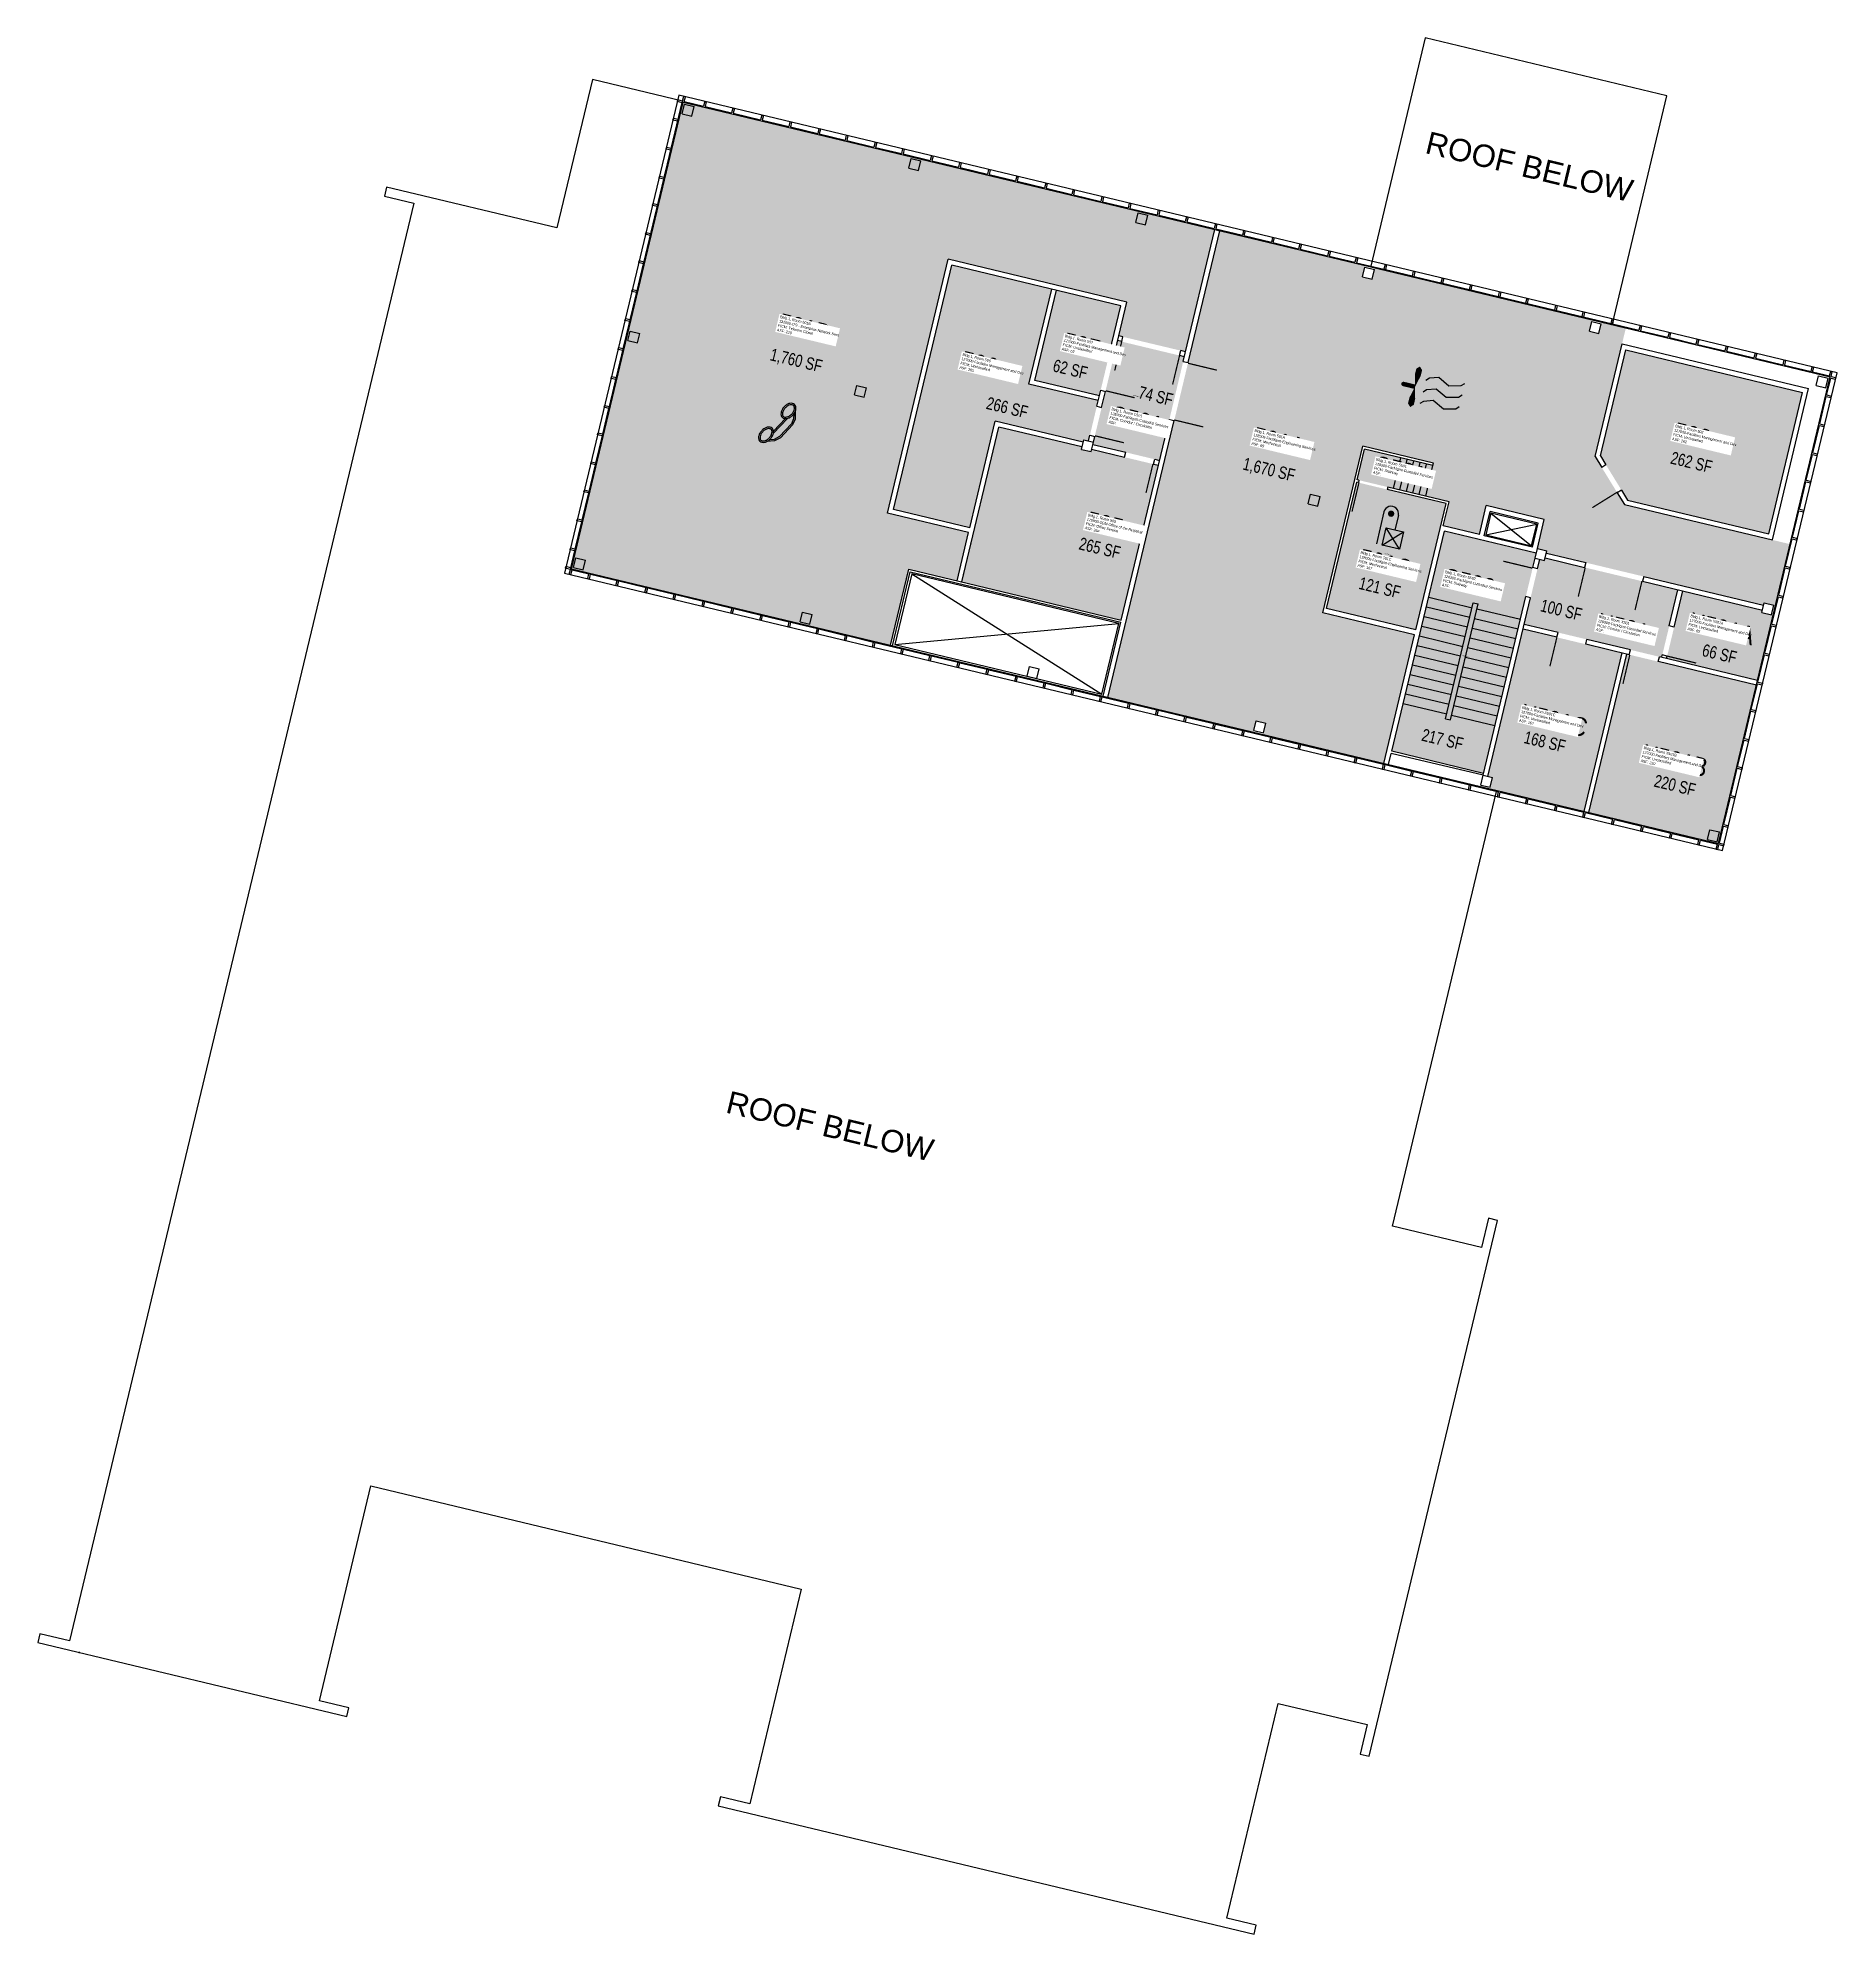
# Model space of a CAD drawing. Header units: inches. Extents: x 69220657 to 69222832, y 27675098 to 27677390.
import ezdxf
from ezdxf.enums import TextEntityAlignment as Align

# ---------------------------------------------------------------- set-up
doc = ezdxf.new("R2010")
doc.units = ezdxf.units.IN
doc.header["$LTSCALE"] = 100
doc.header["$MEASUREMENT"] = 0
doc.linetypes.add('DASHED2', pattern=[0.375, 0.25, -0.125])
doc.layers.get('0').update_dxf_attribs({"linetype": 'CONTINUOUS'})
for name, color, linetype in [('A-DOOR', 2, 'CONTINUOUS'), ('A-FLOR', 3, 'CONTINUOUS'), ('A-IDEN-ICON', 4, 'CONTINUOUS'), ('A-IDEN-RNUM', 7, 'CONTINUOUS'), ('A-IDEN-SNUM', 4, 'CONTINUOUS'), ('A-IDEN-VNUM', 4, 'CONTINUOUS'), ('A-MISC', 3, 'DASHED2'), ('A-ROOF', 2, 'CONTINUOUS'), ('A-WALL', 5, 'CONTINUOUS'), ('AREA-TEXT', 3, 'CONTINUOUS'), ('Rooms-Category-Color', 7, 'CONTINUOUS'), ('Rooms-College-Color', 7, 'CONTINUOUS'), ('Rooms-Department-Color', 7, 'CONTINUOUS'), ('Rooms-Division-Color', 7, 'CONTINUOUS'), ('Rooms-Information', 7, 'CONTINUOUS')]:
    doc.layers.add(name, color=color, linetype=linetype)
doc.styles.add('Arial', font='arial.ttf')
doc.styles.add('CP_AREA', font='arial.ttf', dxfattribs={"height": 15})
doc.styles.add('CP_ROOMSNUMBER', font='arial.ttf', dxfattribs={"height": 1})
doc.styles.add('CP_ROOMVNUMBER', font='arial.ttf', dxfattribs={"width": 0.85, "height": 0.075})

# ---------------------------------------------------------------- blocks, each defined once
blk = doc.blocks.new('CPMECH')
for p, q in [((0.005, 0.025), (0.015, 0.035)), ((0.015, 0.035), (0.045, 0.045)), ((0.015, -0.005), (0.045, 0.005)), ((0.045, 0.045), (0.085, 0.025)), ((0.045, 0.005), (0.085, -0.015)), ((0.085, 0.025), (0.125, 0.035)), ((0.125, 0.035), (0.135, 0.045)), ((0.125, -0.005), (0.135, 0.005)), ((0.005, -0.015), (0.015, -0.005)), ((0.005, -0.055), (0.015, -0.045)), ((0.015, -0.045), (0.045, -0.035)), ((0.045, -0.035), (0.085, -0.055)), ((0.085, -0.015), (0.125, -0.005)), ((0.085, -0.055), (0.125, -0.045)), ((0.125, -0.045), (0.135, -0.035))]:
    blk.add_line(p, q)
for points in [[(-0.025, -0.005, 0, 0.02, 0), (-0.025, 0.035, 0.02, 0.02, 0), (-0.025, 0.055, 0.02, 0, 0), (-0.025, 0.065, 0, 0, 0)], [(-0.025, -0.005, 0, 0.02, 0), (-0.025, -0.045, 0.02, 0.02, 0), (-0.025, -0.065, 0.02, 0, 0), (-0.025, -0.075, 0, 0, 0)]]:
    blk.add_lwpolyline(points, format="xyseb")
at = {"const_width": 0.0075}
blk.add_lwpolyline([(-0.0682, -0.0069, 1), (-0.0618, -0.0031, 1)], format="xyb", close=True, dxfattribs=at)
at = {"const_width": 0.015}
blk.add_lwpolyline([(-0.025, -0.005), (-0.065, -0.005)], dxfattribs=at)
blk = doc.blocks.new('CPPHONE')
for p, q in [((0.0096, 0.0252), (-0.0196, -0.0252)), ((0.0169, 0.0279), (-0.0182, -0.0329))]:
    blk.add_line(p, q)
for points in [[(0.0288, 0.0786, 0.139889), (0.0216, 0.0804, 0.107118), (0.0122, 0.0781, 0.079812), (0.0039, 0.0722, 0.067459), (-0.0035, 0.0626, 0.067459), (-0.008, 0.0515, 0.079812), (-0.009, 0.0413, 0.107118), (-0.0064, 0.032, 0.139889), (-0.0012, 0.0267, 0.139889), (0.0061, 0.0248, 0.107118), (0.0155, 0.0272, 0.079812), (0.0238, 0.0331, 0.067459), (0.0312, 0.0426, 0.067459), (0.0357, 0.0538, 0.079812), (0.0367, 0.0639, 0.107118), (0.034, 0.0732, 0.139889)], [(0.0263, 0.0743, 0.139889), (0.0218, 0.0754, 0.107118), (0.0144, 0.0736, 0.079812), (0.0074, 0.0686, 0.067459), (0.0008, 0.0601, 0.067459), (-0.0032, 0.0502, 0.079812), (-0.004, 0.0417, 0.107118), (-0.0019, 0.0344, 0.139889), (0.0013, 0.031, 0.139889), (0.0059, 0.0298, 0.107118), (0.0133, 0.0317, 0.079812), (0.0203, 0.0367, 0.067459), (0.0268, 0.0451, 0.067459), (0.0309, 0.055, 0.079812), (0.0317, 0.0636, 0.107118), (0.0296, 0.0709, 0.139889)], [(-0.0262, -0.0167, 0.139889), (-0.0334, -0.0148, 0.107118), (-0.0428, -0.0172, 0.079812), (-0.0511, -0.0231, 0.067459), (-0.0585, -0.0326, 0.067459), (-0.063, -0.0438, 0.079812), (-0.064, -0.0539, 0.107118), (-0.0614, -0.0632, 0.139889), (-0.0562, -0.0686, 0.139889), (-0.0489, -0.0704, 0.107118), (-0.0395, -0.0681, 0.079812), (-0.0312, -0.0622, 0.067459), (-0.0238, -0.0526, 0.067459), (-0.0193, -0.0415, 0.079812), (-0.0183, -0.0313, 0.107118), (-0.021, -0.022, 0.139889)], [(-0.0287, -0.021, 0.139889), (-0.0332, -0.0198, 0.107118), (-0.0406, -0.0217, 0.079812), (-0.0476, -0.0267, 0.067459), (-0.0542, -0.0351, 0.067459), (-0.0582, -0.045, 0.079812), (-0.059, -0.0536, 0.107118), (-0.0569, -0.0609, 0.139889), (-0.0537, -0.0643, 0.139889), (-0.0491, -0.0654, 0.107118), (-0.0417, -0.0636, 0.079812), (-0.0347, -0.0586, 0.067459), (-0.0282, -0.0501, 0.067459), (-0.0241, -0.0402, 0.079812), (-0.0233, -0.0317, 0.107118), (-0.0254, -0.0244, 0.139889)]]:
    blk.add_lwpolyline(points, format="xyb", close=True)
for points in [[(0.0364, 0.0572), (0.0417, 0.0308), (0.0382, 0.0108), (0.0082, -0.0411), (-0.0083, -0.0558), (-0.0338, -0.0645)], [(0.0334, 0.047), (0.0366, 0.0307), (0.0334, 0.0126), (0.0043, -0.0379), (-0.0109, -0.0514), (-0.0265, -0.0567)]]:
    blk.add_lwpolyline(points)
blk = doc.blocks.new('CPELEV')
for p, q in [((-0.035, 0.03), (-0.035, -0.08)), ((0.015, 0.03), (0.015, -0.02)), ((0.045, -0.08), (-0.015, -0.02)), ((-0.015, -0.08), (0.045, -0.02)), ((-0.015, -0.02), (0.045, -0.02)), ((-0.015, -0.08), (-0.015, -0.02)), ((0.045, -0.02), (0.045, -0.08)), ((0.045, -0.08), (-0.015, -0.08))]:
    blk.add_line(p, q)
at = {"const_width": 0.0106}
blk.add_lwpolyline([(-0.0153, 0.03, 1), (-0.0047, 0.03, 1)], format="xyb", close=True, dxfattribs=at)
blk.add_arc((-0.01, 0.03), 0.025, 0, 180)

msp = doc.modelspace()

# ---------------------------------------------------------------- hatches: boundary and pattern name
at = {"layer": 'Rooms-Category-Color', "true_color": 0xadadad}
for points in [[(69221757.6, 27677122.3), (69221973.5, 27677070.5), (69221963.7, 27677029.7), (69221968.6, 27677028.5), (69222038.6, 27677011.8), (69222044.4, 27677010.4), (69222079.8, 27677158.2), (69221437, 27677312.2), (69221301.9, 27676748.1), (69221687.7, 27676655.7), (69221709.8, 27676747.6), (69221768.1, 27676733.6), (69221782.1, 27676792), (69221684.1, 27676815.4)], [(69222085.7, 27677156.8), (69222261.6, 27677114.5), (69222258.3, 27677100.9), (69222270, 27677098.1), (69222273.2, 27677111.7), (69222535.8, 27677048.9), (69222532.6, 27677035.3), (69222544.2, 27677032.5), (69222547.5, 27677046.1), (69222576.8, 27677039.1), (69222539.6, 27676883.8), (69222575.1, 27676825.9), (69222775.4, 27676777.9), (69222757.6, 27676703.8), (69222744, 27676707), (69222743.3, 27676704.1), (69222480.7, 27676767), (69222481.4, 27676769.9), (69222469.8, 27676772.7), (69222478.2, 27676807.7), (69222408.1, 27676824.5), (69222399.8, 27676789.5), (69222356, 27676800), (69222363, 27676829.2), (69222334.8, 27676835.9), (69222344.3, 27676875.8), (69222258.8, 27676896.3), (69222210.6, 27676694.9), (69222321.4, 27676668.4), (69222284.1, 27676512.8), (69222138.3, 27676547.6), (69222141.6, 27676561.3), (69222129.9, 27676564), (69222126.7, 27676550.4), (69221950.6, 27676592.5)], [(69221937.1, 27676944.5), (69221938.8, 27676951.4), (69221855.1, 27676971.4), (69221882.6, 27677086.2), (69221762, 27677115), (69221691.3, 27676819.9), (69221783.5, 27676797.8), (69221814.4, 27676926.7), (69221920.6, 27676901.2), (69221921.3, 27676904.1), (69221927.1, 27676902.7), (69221928.8, 27676909.5)], [(69221966.3, 27677066.1), (69221888.4, 27677084.8), (69221862.3, 27676975.8), (69221940.2, 27676957.2), (69221941.8, 27676964), (69221950.2, 27676999)], [(69222041.6, 27676998.7), (69222043, 27677004.5), (69222037.2, 27677005.9), (69221967.2, 27677022.7), (69221962.3, 27677023.9), (69221956, 27676997.6), (69221947.6, 27676962.6), (69221943, 27676943.1), (69221943, 27676943.1), (69221934.6, 27676908.1), (69221934.6, 27676908.1), (69221933, 27676901.3), (69221932.3, 27676898.4), (69221972.1, 27676888.9), (69222007.1, 27676880.5), (69222013, 27676879.1), (69222024.9, 27676928.7)], [(69222576.6, 27677012.7), (69222790.6, 27676961.4), (69222749.6, 27676790.3), (69222578.9, 27676831.2), (69222546, 27676884.8)], [(69222261, 27676892.7), (69222343.6, 27676872.9), (69222334.8, 27676835.9), (69222252.1, 27676855.7)], [(69222251.4, 27676852.8), (69222359.4, 27676826.9), (69222322.9, 27676674.2), (69222214.9, 27676700.1)], [(69222357.5, 27676793.5), (69222468.4, 27676766.9), (69222404.7, 27676500.9), (69222293.8, 27676527.5)], [(69222472.8, 27676759.7), (69222453.9, 27676680.9), (69222620.2, 27676641.1), (69222639.8, 27676722.7), (69222479.3, 27676761.2), (69222478.6, 27676758.3)], [(69222645.6, 27676721.3), (69222626.1, 27676639.7), (69222736, 27676613.3), (69222754.8, 27676692.1), (69222741.2, 27676695.4), (69222741.9, 27676698.3)], [(69222452.5, 27676675.1), (69222572.2, 27676646.4), (69222526.3, 27676454.8), (69222412.5, 27676482.1), (69222415.7, 27676495.7), (69222409.9, 27676497.1)], [(69222578, 27676645), (69222734.6, 27676607.5), (69222688.7, 27676415.9), (69222532.1, 27676453.4)]]:
    msp.add_hatch(color=253, dxfattribs=at).paths.add_polyline_path(points)
at = {"layer": 'Rooms-Category-Color', "true_color": 0xfa9ba3}
msp.add_hatch(color=241, dxfattribs=at).paths.add_polyline_path([(69222011.6, 27676873.2), (69222005.7, 27676874.6), (69221970.7, 27676883), (69221930.9, 27676892.6), (69221930.2, 27676889.7), (69221918.5, 27676892.5), (69221919.2, 27676895.4), (69221818.8, 27676919.4), (69221773.9, 27676732.2), (69221966.7, 27676686)])
at = {"layer": 'Rooms-College-Color', "true_color": 0x80bc67}
for points in [[(69221757.6, 27677122.3), (69221973.5, 27677070.5), (69221963.7, 27677029.7), (69221968.6, 27677028.5), (69222038.6, 27677011.8), (69222044.4, 27677010.4), (69222079.8, 27677158.2), (69221437, 27677312.2), (69221301.9, 27676748.1), (69221687.7, 27676655.7), (69221709.8, 27676747.6), (69221768.1, 27676733.6), (69221782.1, 27676792), (69221684.1, 27676815.4)], [(69222085.7, 27677156.8), (69222261.6, 27677114.5), (69222258.3, 27677100.9), (69222270, 27677098.1), (69222273.2, 27677111.7), (69222535.8, 27677048.9), (69222532.6, 27677035.3), (69222544.2, 27677032.5), (69222547.5, 27677046.1), (69222576.8, 27677039.1), (69222539.6, 27676883.8), (69222575.1, 27676825.9), (69222775.4, 27676777.9), (69222757.6, 27676703.8), (69222744, 27676707), (69222743.3, 27676704.1), (69222480.7, 27676767), (69222481.4, 27676769.9), (69222469.8, 27676772.7), (69222478.2, 27676807.7), (69222408.1, 27676824.5), (69222399.8, 27676789.5), (69222356, 27676800), (69222363, 27676829.2), (69222334.8, 27676835.9), (69222344.3, 27676875.8), (69222258.8, 27676896.3), (69222210.6, 27676694.9), (69222321.4, 27676668.4), (69222284.1, 27676512.8), (69222138.3, 27676547.6), (69222141.6, 27676561.3), (69222129.9, 27676564), (69222126.7, 27676550.4), (69221950.6, 27676592.5)], [(69221937.1, 27676944.5), (69221938.8, 27676951.4), (69221855.1, 27676971.4), (69221882.6, 27677086.2), (69221762, 27677115), (69221691.3, 27676819.9), (69221783.5, 27676797.8), (69221814.4, 27676926.7), (69221920.6, 27676901.2), (69221921.3, 27676904.1), (69221927.1, 27676902.7), (69221928.8, 27676909.5)], [(69221966.3, 27677066.1), (69221888.4, 27677084.8), (69221862.3, 27676975.8), (69221940.2, 27676957.2), (69221941.8, 27676964), (69221950.2, 27676999)], [(69222576.6, 27677012.7), (69222790.6, 27676961.4), (69222749.6, 27676790.3), (69222578.9, 27676831.2), (69222546, 27676884.8)], [(69222011.6, 27676873.2), (69222005.7, 27676874.6), (69221970.7, 27676883), (69221930.9, 27676892.6), (69221930.2, 27676889.7), (69221918.5, 27676892.5), (69221919.2, 27676895.4), (69221818.8, 27676919.4), (69221773.9, 27676732.2), (69221966.7, 27676686)], [(69222251.4, 27676852.8), (69222359.4, 27676826.9), (69222322.9, 27676674.2), (69222214.9, 27676700.1)], [(69222645.6, 27676721.3), (69222626.1, 27676639.7), (69222736, 27676613.3), (69222754.8, 27676692.1), (69222741.2, 27676695.4), (69222741.9, 27676698.3)], [(69222452.5, 27676675.1), (69222572.2, 27676646.4), (69222526.3, 27676454.8), (69222412.5, 27676482.1), (69222415.7, 27676495.7), (69222409.9, 27676497.1)], [(69222578, 27676645), (69222734.6, 27676607.5), (69222688.7, 27676415.9), (69222532.1, 27676453.4)]]:
    msp.add_hatch(color=83, dxfattribs=at).paths.add_polyline_path(points)
at = {"layer": 'Rooms-College-Color', "true_color": 0xadadad}
for points in [[(69222041.6, 27676998.7), (69222043, 27677004.5), (69222037.2, 27677005.9), (69221967.2, 27677022.7), (69221962.3, 27677023.9), (69221956, 27676997.6), (69221947.6, 27676962.6), (69221943, 27676943.1), (69221943, 27676943.1), (69221934.6, 27676908.1), (69221934.6, 27676908.1), (69221933, 27676901.3), (69221932.3, 27676898.4), (69221972.1, 27676888.9), (69222007.1, 27676880.5), (69222013, 27676879.1), (69222024.9, 27676928.7)], [(69222261, 27676892.7), (69222343.6, 27676872.9), (69222334.8, 27676835.9), (69222252.1, 27676855.7)], [(69222357.5, 27676793.5), (69222468.4, 27676766.9), (69222404.7, 27676500.9), (69222293.8, 27676527.5)], [(69222472.8, 27676759.7), (69222453.9, 27676680.9), (69222620.2, 27676641.1), (69222639.8, 27676722.7), (69222479.3, 27676761.2), (69222478.6, 27676758.3)]]:
    msp.add_hatch(color=253, dxfattribs=at).paths.add_polyline_path(points)
at = {"layer": 'Rooms-Department-Color', "true_color": 0xacacac}
for points in [[(69221757.6, 27677122.3), (69221973.5, 27677070.5), (69221963.7, 27677029.7), (69221968.6, 27677028.5), (69222038.6, 27677011.8), (69222044.4, 27677010.4), (69222079.8, 27677158.2), (69221437, 27677312.2), (69221301.9, 27676748.1), (69221687.7, 27676655.7), (69221709.8, 27676747.6), (69221768.1, 27676733.6), (69221782.1, 27676792), (69221684.1, 27676815.4)], [(69222085.7, 27677156.8), (69222261.6, 27677114.5), (69222258.3, 27677100.9), (69222270, 27677098.1), (69222273.2, 27677111.7), (69222535.8, 27677048.9), (69222532.6, 27677035.3), (69222544.2, 27677032.5), (69222547.5, 27677046.1), (69222576.8, 27677039.1), (69222539.6, 27676883.8), (69222575.1, 27676825.9), (69222775.4, 27676777.9), (69222757.6, 27676703.8), (69222744, 27676707), (69222743.3, 27676704.1), (69222480.7, 27676767), (69222481.4, 27676769.9), (69222469.8, 27676772.7), (69222478.2, 27676807.7), (69222408.1, 27676824.5), (69222399.8, 27676789.5), (69222356, 27676800), (69222363, 27676829.2), (69222334.8, 27676835.9), (69222344.3, 27676875.8), (69222258.8, 27676896.3), (69222210.6, 27676694.9), (69222321.4, 27676668.4), (69222284.1, 27676512.8), (69222138.3, 27676547.6), (69222141.6, 27676561.3), (69222129.9, 27676564), (69222126.7, 27676550.4), (69221950.6, 27676592.5)], [(69221937.1, 27676944.5), (69221938.8, 27676951.4), (69221855.1, 27676971.4), (69221882.6, 27677086.2), (69221762, 27677115), (69221691.3, 27676819.9), (69221783.5, 27676797.8), (69221814.4, 27676926.7), (69221920.6, 27676901.2), (69221921.3, 27676904.1), (69221927.1, 27676902.7), (69221928.8, 27676909.5)], [(69221966.3, 27677066.1), (69221888.4, 27677084.8), (69221862.3, 27676975.8), (69221940.2, 27676957.2), (69221941.8, 27676964), (69221950.2, 27676999)], [(69222041.6, 27676998.7), (69222043, 27677004.5), (69222037.2, 27677005.9), (69221967.2, 27677022.7), (69221962.3, 27677023.9), (69221956, 27676997.6), (69221947.6, 27676962.6), (69221943, 27676943.1), (69221943, 27676943.1), (69221934.6, 27676908.1), (69221934.6, 27676908.1), (69221933, 27676901.3), (69221932.3, 27676898.4), (69221972.1, 27676888.9), (69222007.1, 27676880.5), (69222013, 27676879.1), (69222024.9, 27676928.7)], [(69222576.6, 27677012.7), (69222790.6, 27676961.4), (69222749.6, 27676790.3), (69222578.9, 27676831.2), (69222546, 27676884.8)], [(69222261, 27676892.7), (69222343.6, 27676872.9), (69222334.8, 27676835.9), (69222252.1, 27676855.7)], [(69222251.4, 27676852.8), (69222359.4, 27676826.9), (69222322.9, 27676674.2), (69222214.9, 27676700.1)], [(69222357.5, 27676793.5), (69222468.4, 27676766.9), (69222404.7, 27676500.9), (69222293.8, 27676527.5)], [(69222472.8, 27676759.7), (69222453.9, 27676680.9), (69222620.2, 27676641.1), (69222639.8, 27676722.7), (69222479.3, 27676761.2), (69222478.6, 27676758.3)], [(69222645.6, 27676721.3), (69222626.1, 27676639.7), (69222736, 27676613.3), (69222754.8, 27676692.1), (69222741.2, 27676695.4), (69222741.9, 27676698.3)], [(69222452.5, 27676675.1), (69222572.2, 27676646.4), (69222526.3, 27676454.8), (69222412.5, 27676482.1), (69222415.7, 27676495.7), (69222409.9, 27676497.1)], [(69222578, 27676645), (69222734.6, 27676607.5), (69222688.7, 27676415.9), (69222532.1, 27676453.4)]]:
    msp.add_hatch(color=253, dxfattribs=at).paths.add_polyline_path(points)
at = {"layer": 'Rooms-Department-Color', "true_color": 0x003fff}
msp.add_hatch(color=160, dxfattribs=at).paths.add_polyline_path([(69222011.6, 27676873.2), (69222005.7, 27676874.6), (69221970.7, 27676883), (69221930.9, 27676892.6), (69221930.2, 27676889.7), (69221918.5, 27676892.5), (69221919.2, 27676895.4), (69221818.8, 27676919.4), (69221773.9, 27676732.2), (69221966.7, 27676686)])
at = {"layer": 'Rooms-Division-Color', "true_color": 0xadadad}
for points in [[(69221757.6, 27677122.3), (69221973.5, 27677070.5), (69221963.7, 27677029.7), (69221968.6, 27677028.5), (69222038.6, 27677011.8), (69222044.4, 27677010.4), (69222079.8, 27677158.2), (69221437, 27677312.2), (69221301.9, 27676748.1), (69221687.7, 27676655.7), (69221709.8, 27676747.6), (69221768.1, 27676733.6), (69221782.1, 27676792), (69221684.1, 27676815.4)], [(69222085.7, 27677156.8), (69222261.6, 27677114.5), (69222258.3, 27677100.9), (69222270, 27677098.1), (69222273.2, 27677111.7), (69222535.8, 27677048.9), (69222532.6, 27677035.3), (69222544.2, 27677032.5), (69222547.5, 27677046.1), (69222576.8, 27677039.1), (69222539.6, 27676883.8), (69222575.1, 27676825.9), (69222775.4, 27676777.9), (69222757.6, 27676703.8), (69222744, 27676707), (69222743.3, 27676704.1), (69222480.7, 27676767), (69222481.4, 27676769.9), (69222469.8, 27676772.7), (69222478.2, 27676807.7), (69222408.1, 27676824.5), (69222399.8, 27676789.5), (69222356, 27676800), (69222363, 27676829.2), (69222334.8, 27676835.9), (69222344.3, 27676875.8), (69222258.8, 27676896.3), (69222210.6, 27676694.9), (69222321.4, 27676668.4), (69222284.1, 27676512.8), (69222138.3, 27676547.6), (69222141.6, 27676561.3), (69222129.9, 27676564), (69222126.7, 27676550.4), (69221950.6, 27676592.5)], [(69221937.1, 27676944.5), (69221938.8, 27676951.4), (69221855.1, 27676971.4), (69221882.6, 27677086.2), (69221762, 27677115), (69221691.3, 27676819.9), (69221783.5, 27676797.8), (69221814.4, 27676926.7), (69221920.6, 27676901.2), (69221921.3, 27676904.1), (69221927.1, 27676902.7), (69221928.8, 27676909.5)], [(69221966.3, 27677066.1), (69221888.4, 27677084.8), (69221862.3, 27676975.8), (69221940.2, 27676957.2), (69221941.8, 27676964), (69221950.2, 27676999)], [(69222041.6, 27676998.7), (69222043, 27677004.5), (69222037.2, 27677005.9), (69221967.2, 27677022.7), (69221962.3, 27677023.9), (69221956, 27676997.6), (69221947.6, 27676962.6), (69221943, 27676943.1), (69221943, 27676943.1), (69221934.6, 27676908.1), (69221934.6, 27676908.1), (69221933, 27676901.3), (69221932.3, 27676898.4), (69221972.1, 27676888.9), (69222007.1, 27676880.5), (69222013, 27676879.1), (69222024.9, 27676928.7)], [(69222576.6, 27677012.7), (69222790.6, 27676961.4), (69222749.6, 27676790.3), (69222578.9, 27676831.2), (69222546, 27676884.8)], [(69222261, 27676892.7), (69222343.6, 27676872.9), (69222334.8, 27676835.9), (69222252.1, 27676855.7)], [(69222251.4, 27676852.8), (69222359.4, 27676826.9), (69222322.9, 27676674.2), (69222214.9, 27676700.1)], [(69222357.5, 27676793.5), (69222468.4, 27676766.9), (69222404.7, 27676500.9), (69222293.8, 27676527.5)], [(69222472.8, 27676759.7), (69222453.9, 27676680.9), (69222620.2, 27676641.1), (69222639.8, 27676722.7), (69222479.3, 27676761.2), (69222478.6, 27676758.3)], [(69222645.6, 27676721.3), (69222626.1, 27676639.7), (69222736, 27676613.3), (69222754.8, 27676692.1), (69222741.2, 27676695.4), (69222741.9, 27676698.3)], [(69222452.5, 27676675.1), (69222572.2, 27676646.4), (69222526.3, 27676454.8), (69222412.5, 27676482.1), (69222415.7, 27676495.7), (69222409.9, 27676497.1)], [(69222578, 27676645), (69222734.6, 27676607.5), (69222688.7, 27676415.9), (69222532.1, 27676453.4)]]:
    msp.add_hatch(color=253, dxfattribs=at).paths.add_polyline_path(points)
at = {"layer": 'Rooms-Division-Color', "true_color": 0x003fff}
msp.add_hatch(color=160, dxfattribs=at).paths.add_polyline_path([(69222011.6, 27676873.2), (69222005.7, 27676874.6), (69221970.7, 27676883), (69221930.9, 27676892.6), (69221930.2, 27676889.7), (69221918.5, 27676892.5), (69221919.2, 27676895.4), (69221818.8, 27676919.4), (69221773.9, 27676732.2), (69221966.7, 27676686)])

# ---------------------------------------------------------------- linework, layer by layer
at = {"layer": 'A-DOOR'}
for points in [[(69221967.2, 27677022.7, 1.5, 1.5, 0), (69221958.8, 27676987.7, 0, 0, 0), (69221959.5, 27676987.5, 0, 0, 0.387439), (69222002.2, 27677014.3, 0, 0, 0.414214)], [(69222037.2, 27677005.9, 1.5, 1.5, 0), (69222028.8, 27676970.9, 0, 0, 0), (69222028.1, 27676971.1, 0, 0, -0.387874), (69222002.2, 27677014.3, 0, 0, -0.414214)], [(69221947.8, 27676963.3, 1.5, 1.5, 0), (69221982.8, 27676954.9, 0, 0, 0), (69221983, 27676955.7, 0, 0, 0.402715), (69221956, 27676997.6, 0, 0, 0.414214)], [(69222047.3, 27676996.6, 1.5, 1.5, 0), (69222082.3, 27676988.2, 0, 0, 0), (69222082.1, 27676987.4, 0, 0, -0.414214), (69222037.6, 27676962.6, 0, 0, -0.414214)], [(69221934.8, 27676908.9, 1.5, 1.5, 0), (69221969.8, 27676900.5, 0, 0, 0), (69221970, 27676901.2, 0, 0, 0.402715), (69221943, 27676943.1, 0, 0, 0.414214)], [(69222030.9, 27676928, 1.5, 1.5, 0), (69222065.9, 27676919.6, 0, 0, 0), (69222066.1, 27676920.3, 0, 0, 0.414214), (69222037.6, 27676962.6, 0, 0, 0.414214)], [(69222005, 27676874.8, 1.5, 1.5, 0), (69221996.6, 27676839.8, 0, 0, 0), (69221995.9, 27676840, 0, 0, -0.402715), (69221970.7, 27676883, 0, 0, -0.414214)], [(69222254.1, 27676852.2, 1.5, 1.5, 0), (69222245.7, 27676817.2, 0, 0, 0), (69222246.4, 27676817, 0, 0, 0.414214), (69222288.7, 27676845.4, 0, 0, 0.414214)], [(69222566.8, 27676841, 1.5, 1.5, 0), (69222536.3, 27676822, 0, 0, 0), (69222535.9, 27676822.7, 0, 0, -0.414214), (69222549.5, 27676871.8, 0, 0, -0.414214)], [(69222463.7, 27676748.9, 1.5, 1.5, 0), (69222428.7, 27676757.3, 0, 0, 0), (69222428.5, 27676756.6, 0, 0, 0.399441), (69222455.2, 27676714.7, 0, 0, 0.414214)], [(69222527.7, 27676749.6, 1.5, 1.5, 0), (69222519.3, 27676714.6, 0, 0, 0), (69222520.1, 27676714.4, 0, 0, 0.414214), (69222562.4, 27676742.8, 0, 0, 0.414214)], [(69222596.3, 27676733.2, 1.5, 1.5, 0), (69222587.9, 27676698.2, 0, 0, 0), (69222587.2, 27676698.3, 0, 0, -0.414214), (69222562.4, 27676742.8, 0, 0, -0.414214)], [(69222626.8, 27676642.6, 1.5, 1.5, 0), (69222661.8, 27676634.2, 0, 0, 0), (69222662, 27676634.9, 0, 0, 0.387439), (69222635.2, 27676677.6, 0, 0, 0.414214)], [(69222493.4, 27676665.3, 1.5, 1.5, 0), (69222485, 27676630.3, 0, 0, 0), (69222485.7, 27676630.1, 0, 0, 0.387439), (69222528.4, 27676656.9, 0, 0, 0.414214)], [(69222581.6, 27676644.1, 1.5, 1.5, 0), (69222573.3, 27676609.1, 0, 0, 0), (69222574, 27676608.9, 0, 0, 0.402069), (69222616, 27676635.9, 0, 0, 0.414214)]]:
    msp.add_lwpolyline(points, format="xyseb", dxfattribs=at)
at = {"layer": 'A-FLOR'}
for p, q in [((69222295.9, 27676845.2), (69222304.7, 27676882.2)), ((69222303.7, 27676843.4), (69222312.5, 27676880.3)), ((69222311.4, 27676841.5), (69222320.3, 27676878.5)), ((69222319.2, 27676839.6), (69222328.1, 27676876.6)), ((69222327, 27676837.8), (69222335.9, 27676874.7)), ((69222334.8, 27676835.9), (69222343.6, 27676872.9)), ((69222413.7, 27676815.5), (69222407.4, 27676789.2)), ((69222469.1, 27676802.2), (69222413.7, 27676815.5)), ((69222413.7, 27676815.5), (69222462.8, 27676775.9)), ((69222407.4, 27676789.2), (69222469.1, 27676802.2)), ((69222407.4, 27676789.2), (69222462.8, 27676775.9)), ((69222462.8, 27676775.9), (69222469.1, 27676802.2)), ((69221713.3, 27676742.1), (69221692.8, 27676656.5)), ((69221963.7, 27676682.1), (69221713.3, 27676742.1)), ((69221713.3, 27676742.1), (69221943.2, 27676596.5)), ((69222338.4, 27676713.7), (69222390.9, 27676701.1)), ((69222332.8, 27676690.4), (69222385.3, 27676677.8)), ((69222335.6, 27676702), (69222388.1, 27676689.5)), ((69222358.8, 27676566.9), (69222392.3, 27676707)), ((69222364.6, 27676565.5), (69222398.2, 27676705.6)), ((69222392.3, 27676707), (69222398.2, 27676705.6)), ((69222396.8, 27676699.7), (69222449.3, 27676687.1)), ((69221692.8, 27676656.5), (69221963.7, 27676682.1)), ((69221943.2, 27676596.5), (69221963.7, 27676682.1)), ((69222327.2, 27676667), (69222379.7, 27676654.4)), ((69222330, 27676678.7), (69222382.5, 27676666.1)), ((69222391.2, 27676676.4), (69222443.7, 27676663.8)), ((69222394, 27676688.1), (69222446.5, 27676675.5)), ((69221692.8, 27676656.5), (69221943.2, 27676596.5)), ((69222321.6, 27676643.7), (69222374.1, 27676631.1)), ((69222324.4, 27676655.4), (69222376.9, 27676642.8)), ((69222385.6, 27676653.1), (69222438.1, 27676640.5)), ((69222388.4, 27676664.7), (69222440.9, 27676652.1)), ((69222318.8, 27676632), (69222371.4, 27676619.4)), ((69222380, 27676629.7), (69222432.5, 27676617.1)), ((69222382.8, 27676641.4), (69222435.3, 27676628.8)), ((69222313.2, 27676608.7), (69222365.8, 27676596.1)), ((69222316, 27676620.4), (69222368.6, 27676607.8)), ((69222374.4, 27676606.4), (69222426.9, 27676593.8)), ((69222377.2, 27676618), (69222429.7, 27676605.5)), ((69222307.7, 27676585.3), (69222360.2, 27676572.8)), ((69222310.5, 27676597), (69222363, 27676584.4)), ((69222368.8, 27676583), (69222421.3, 27676570.5)), ((69222371.6, 27676594.7), (69222424.1, 27676582.1)), ((69222358.8, 27676566.9), (69222364.6, 27676565.5)), ((69222366, 27676571.4), (69222418.5, 27676558.8))]:
    msp.add_line(p, q, dxfattribs=at)
at = {"layer": 'A-ROOF'}
for points in [[(69222560.5, 27677044.1), (69222626.5, 27677319.8), (69222334.3, 27677389.8), (69222268.3, 27677114.1)], [(69221436.3, 27677313.4), (69221327.4, 27677339.5), (69221284.4, 27677160.1), (69221078.2, 27677209.4), (69221075.7, 27677198.7), (69221111.2, 27677190.2), (69220694.8, 27675452.4), (69220659.3, 27675460.9), (69220656.8, 27675450.2), (69221030.2, 27675360.8), (69221032.8, 27675371.5), (69220997.3, 27675380), (69221059.5, 27675639.6), (69221579.8, 27675515), (69221517.6, 27675255.3), (69221482.1, 27675263.8), (69221479.5, 27675253.1), (69222127.2, 27675098), (69222129.7, 27675108.7), (69222094.2, 27675117.2), (69222156.4, 27675376.8), (69222263.9, 27675351.1), (69222255.4, 27675315.6), (69222266.6, 27675312.9), (69222421.7, 27675960.6), (69222410.6, 27675963.2), (69222402.1, 27675927.8), (69222294.6, 27675953.5), (69222420.5, 27676479.1), (69221300.7, 27676747.4)], [(69221293.5, 27676743), (69222693.8, 27676407.5), (69222832.2, 27676985.1), (69221431.9, 27677320.6)]]:
    msp.add_lwpolyline(points, close=True, dxfattribs=at)
at = {"layer": 'A-WALL'}
for p, q in [((69221301.9, 27676748.1), (69221437, 27677312.2)), ((69221430, 27677312.8), (69221430.5, 27677314.8)), ((69221435.8, 27677311.4), (69221430, 27677312.8)), ((69221436.3, 27677313.4), (69221430.5, 27677314.8)), ((69221430.9, 27677291), (69221435.8, 27677311.4)), ((69221435.7, 27677298.1), (69221438.5, 27677309.8)), ((69221436.3, 27677313.4), (69221437.7, 27677319.2)), ((69221437, 27677312.2), (69222823.8, 27676980)), ((69221437.7, 27677319.2), (69221439.6, 27677318.7)), ((69221438.2, 27677312.9), (69221439.6, 27677318.7)), ((69221438.2, 27677312.9), (69221461.6, 27677307.3)), ((69221438.5, 27677309.8), (69221450.2, 27677307)), ((69221463, 27677313.2), (69221461.6, 27677307.3)), ((69221463, 27677313.2), (69221464.9, 27677312.7)), ((69221464.9, 27677312.7), (69221463.5, 27677306.9)), ((69221422.6, 27677256), (69221430.5, 27677289.1)), ((69221424.6, 27677290.5), (69221425.1, 27677292.4)), ((69221430.5, 27677289.1), (69221424.6, 27677290.5)), ((69221430.9, 27677291), (69221425.1, 27677292.4)), ((69221435.7, 27677298.1), (69221447.4, 27677295.3)), ((69221447.4, 27677295.3), (69221450.2, 27677307)), ((69221463.5, 27677306.9), (69221495.6, 27677299.2)), ((69221497, 27677305), (69221495.6, 27677299.2)), ((69221497, 27677305), (69221499, 27677304.5)), ((69221499, 27677304.5), (69221497.6, 27677298.7)), ((69221497.6, 27677298.7), (69221530.6, 27677290.8)), ((69221532, 27677296.6), (69221530.6, 27677290.8)), ((69221532, 27677296.6), (69221534, 27677296.2)), ((69221534, 27677296.2), (69221532.6, 27677290.3)), ((69221532.6, 27677290.3), (69221564.7, 27677282.6)), ((69221566.1, 27677288.5), (69221564.7, 27677282.6)), ((69221566.1, 27677288.5), (69221568, 27677288)), ((69221568, 27677288), (69221566.6, 27677282.2)), ((69221566.6, 27677282.2), (69221599.7, 27677274.2)), ((69221601.1, 27677280.1), (69221599.7, 27677274.2)), ((69221601.1, 27677280.1), (69221603, 27677279.6)), ((69221603, 27677279.6), (69221601.6, 27677273.8)), ((69221601.6, 27677273.8), (69221632.7, 27677266.3)), ((69221634.1, 27677272.2), (69221632.7, 27677266.3)), ((69221634.1, 27677272.2), (69221636.1, 27677271.7)), ((69221636.1, 27677271.7), (69221634.7, 27677265.9)), ((69221634.7, 27677265.9), (69221667.7, 27677257.9)), ((69221669.1, 27677263.8), (69221667.7, 27677257.9)), ((69221669.1, 27677263.8), (69221671.1, 27677263.3)), ((69221671.1, 27677263.3), (69221669.7, 27677257.5)), ((69221414.2, 27677221), (69221422.1, 27677254.1)), ((69221416.3, 27677255.5), (69221416.7, 27677257.4)), ((69221422.1, 27677254.1), (69221416.3, 27677255.5)), ((69221422.6, 27677256), (69221416.7, 27677257.4)), ((69221669.7, 27677257.5), (69221700.8, 27677250)), ((69221702.2, 27677255.8), (69221700.8, 27677250)), ((69221702.2, 27677255.8), (69221704.2, 27677255.4)), ((69221704.2, 27677255.4), (69221702.8, 27677249.5)), ((69221702.8, 27677249.5), (69221735.8, 27677241.6)), ((69221710, 27677232.4), (69221712.8, 27677244.1)), ((69221712.8, 27677244.1), (69221724.4, 27677241.3)), ((69221721.6, 27677229.6), (69221724.4, 27677241.3)), ((69221737.2, 27677247.5), (69221735.8, 27677241.6)), ((69221737.2, 27677247.5), (69221739.2, 27677247)), ((69221739.2, 27677247), (69221737.8, 27677241.2)), ((69221737.8, 27677241.2), (69221769.9, 27677233.5)), ((69221771.3, 27677239.3), (69221769.9, 27677233.5)), ((69221771.3, 27677239.3), (69221773.2, 27677238.8)), ((69221406.2, 27677187.9), (69221413.7, 27677219)), ((69221407.9, 27677220.4), (69221408.3, 27677222.4)), ((69221413.7, 27677219), (69221407.9, 27677220.4)), ((69221414.2, 27677221), (69221408.3, 27677222.4)), ((69221710, 27677232.4), (69221721.6, 27677229.6)), ((69221773.2, 27677238.8), (69221771.8, 27677233)), ((69221771.8, 27677233), (69221804.9, 27677225.1)), ((69221806.3, 27677230.9), (69221804.9, 27677225.1)), ((69221806.3, 27677230.9), (69221808.2, 27677230.5)), ((69221808.2, 27677230.5), (69221806.8, 27677224.6)), ((69221806.8, 27677224.6), (69221838.9, 27677216.9)), ((69221840.3, 27677222.8), (69221838.9, 27677216.9)), ((69221840.3, 27677222.8), (69221842.2, 27677222.3)), ((69221842.2, 27677222.3), (69221840.8, 27677216.5)), ((69221840.8, 27677216.5), (69221873.9, 27677208.5)), ((69221875.3, 27677214.4), (69221873.9, 27677208.5)), ((69221875.3, 27677214.4), (69221877.3, 27677213.9)), ((69221877.3, 27677213.9), (69221875.9, 27677208.1)), ((69221875.9, 27677208.1), (69221907, 27677200.6)), ((69221908.4, 27677206.5), (69221907, 27677200.6)), ((69221908.4, 27677206.5), (69221910.3, 27677206)), ((69221910.3, 27677206), (69221908.9, 27677200.2)), ((69221908.9, 27677200.2), (69221942, 27677192.2)), ((69221943.4, 27677198.1), (69221942, 27677192.2)), ((69221943.4, 27677198.1), (69221945.3, 27677197.6)), ((69221945.3, 27677197.6), (69221943.9, 27677191.8)), ((69221397.9, 27677152.9), (69221405.8, 27677186)), ((69221399.9, 27677187.4), (69221400.4, 27677189.3)), ((69221405.8, 27677186), (69221399.9, 27677187.4)), ((69221406.2, 27677187.9), (69221400.4, 27677189.3)), ((69221943.9, 27677191.8), (69221975.1, 27677184.3)), ((69221976.4, 27677190.1), (69221975.1, 27677184.3)), ((69221976.4, 27677190.1), (69221978.4, 27677189.7)), ((69221978.4, 27677189.7), (69221977, 27677183.8)), ((69221977, 27677183.8), (69222010.1, 27677175.9)), ((69221984.2, 27677166.7), (69221987, 27677178.4)), ((69221987, 27677178.4), (69221998.7, 27677175.6)), ((69221995.9, 27677163.9), (69221998.7, 27677175.6)), ((69222011.5, 27677181.8), (69222010.1, 27677175.9)), ((69222011.5, 27677181.8), (69222013.4, 27677181.3)), ((69222013.4, 27677181.3), (69222012, 27677175.5)), ((69222012, 27677175.5), (69222044.1, 27677167.8)), ((69222045.5, 27677173.6), (69222044.1, 27677167.8)), ((69222045.5, 27677173.6), (69222047.4, 27677173.1)), ((69222047.4, 27677173.1), (69222046, 27677167.3)), ((69221389.7, 27677118.9), (69221397.4, 27677151)), ((69221391.6, 27677152.4), (69221392, 27677154.3)), ((69221397.4, 27677151), (69221391.6, 27677152.4)), ((69221397.9, 27677152.9), (69221392, 27677154.3)), ((69221984.2, 27677166.7), (69221995.9, 27677163.9)), ((69222041.6, 27676998.7), (69222079.8, 27677158.2)), ((69222046, 27677167.3), (69222079.1, 27677159.4)), ((69222047.5, 27676997.3), (69222085.7, 27677156.8)), ((69222080.5, 27677165.2), (69222079.1, 27677159.4)), ((69222079.8, 27677158.2), (69222085.7, 27677156.8)), ((69222080.5, 27677165.2), (69222082.4, 27677164.8)), ((69222082.4, 27677164.8), (69222081.1, 27677158.9)), ((69222081.1, 27677158.9), (69222113.1, 27677151.2)), ((69222114.5, 27677157.1), (69222113.1, 27677151.2)), ((69222114.5, 27677157.1), (69222116.5, 27677156.6)), ((69222116.5, 27677156.6), (69222115.1, 27677150.8)), ((69222115.1, 27677150.8), (69222148.2, 27677142.8)), ((69222149.6, 27677148.7), (69222148.2, 27677142.8)), ((69222149.6, 27677148.7), (69222151.5, 27677148.2)), ((69222151.5, 27677148.2), (69222150.1, 27677142.4)), ((69222150.1, 27677142.4), (69222181.2, 27677134.9)), ((69222182.6, 27677140.8), (69222181.2, 27677134.9)), ((69222182.6, 27677140.8), (69222184.6, 27677140.3)), ((69222184.6, 27677140.3), (69222183.2, 27677134.5)), ((69222183.2, 27677134.5), (69222216.2, 27677126.5)), ((69222217.6, 27677132.4), (69222216.2, 27677126.5)), ((69222217.6, 27677132.4), (69222219.6, 27677131.9)), ((69222219.6, 27677131.9), (69222218.2, 27677126.1)), ((69222218.2, 27677126.1), (69222249.3, 27677118.6)), ((69221381.3, 27677083.9), (69221389.2, 27677116.9)), ((69221383.4, 27677118.3), (69221383.9, 27677120.3)), ((69221389.2, 27677116.9), (69221383.4, 27677118.3)), ((69221389.7, 27677118.9), (69221383.9, 27677120.3)), ((69221684.1, 27676815.4), (69221757.6, 27677122.3)), ((69221691.3, 27676819.9), (69221762, 27677115)), ((69221973.5, 27677070.5), (69221757.6, 27677122.3)), ((69221966.3, 27677066.1), (69221762, 27677115)), ((69222250.7, 27677124.4), (69222249.3, 27677118.6)), ((69222250.7, 27677124.4), (69222252.6, 27677124)), ((69222252.6, 27677124), (69222251.2, 27677118.1)), ((69222251.2, 27677118.1), (69222284.3, 27677110.2)), ((69222258.4, 27677101), (69222261.2, 27677112.7)), ((69222261.2, 27677112.7), (69222272.9, 27677109.9)), ((69222270.1, 27677098.2), (69222272.9, 27677109.9)), ((69222285.7, 27677116.1), (69222284.3, 27677110.2)), ((69222285.7, 27677116.1), (69222287.6, 27677115.6)), ((69222287.6, 27677115.6), (69222286.2, 27677109.8)), ((69222286.2, 27677109.8), (69222318.3, 27677102.1)), ((69222319.7, 27677107.9), (69222318.3, 27677102.1)), ((69222319.7, 27677107.9), (69222321.7, 27677107.4)), ((69222321.7, 27677107.4), (69222320.3, 27677101.6)), ((69221372.9, 27677048.9), (69221380.9, 27677081.9)), ((69221375, 27677083.3), (69221375.5, 27677085.3)), ((69221380.9, 27677081.9), (69221375, 27677083.3)), ((69221381.3, 27677083.9), (69221375.5, 27677085.3)), ((69221855.1, 27676971.4), (69221882.6, 27677086.2)), ((69221862.3, 27676975.8), (69221888.4, 27677084.8)), ((69222258.4, 27677101), (69222270.1, 27677098.2)), ((69222320.3, 27677101.6), (69222353.3, 27677093.7)), ((69222354.7, 27677099.5), (69222353.3, 27677093.7)), ((69222354.7, 27677099.5), (69222356.7, 27677099.1)), ((69222356.7, 27677099.1), (69222355.3, 27677093.2)), ((69222355.3, 27677093.2), (69222387.4, 27677085.5)), ((69222388.8, 27677091.4), (69222387.4, 27677085.5)), ((69222388.8, 27677091.4), (69222390.7, 27677090.9)), ((69222390.7, 27677090.9), (69222389.3, 27677085.1)), ((69222389.3, 27677085.1), (69222422.4, 27677077.1)), ((69222423.8, 27677083), (69222422.4, 27677077.1)), ((69222423.8, 27677083), (69222425.7, 27677082.5)), ((69222425.7, 27677082.5), (69222424.3, 27677076.7)), ((69221950.2, 27676999), (69221966.3, 27677066.1)), ((69221956, 27676997.6), (69221973.5, 27677070.5)), ((69222424.3, 27677076.7), (69222455.5, 27677069.2)), ((69222456.9, 27677075.1), (69222455.5, 27677069.2)), ((69222456.9, 27677075.1), (69222458.8, 27677074.6)), ((69222458.8, 27677074.6), (69222457.4, 27677068.8)), ((69222457.4, 27677068.8), (69222490.5, 27677060.8)), ((69222491.9, 27677066.7), (69222490.5, 27677060.8)), ((69222491.9, 27677066.7), (69222493.8, 27677066.2)), ((69222493.8, 27677066.2), (69222492.4, 27677060.4)), ((69222492.4, 27677060.4), (69222523.5, 27677052.9)), ((69222524.9, 27677058.7), (69222523.5, 27677052.9)), ((69222524.9, 27677058.7), (69222526.9, 27677058.3)), ((69222526.9, 27677058.3), (69222525.5, 27677052.4)), ((69221364.5, 27677013.9), (69221372.5, 27677046.9)), ((69221366.6, 27677048.3), (69221367.1, 27677050.3)), ((69221372.5, 27677046.9), (69221366.6, 27677048.3)), ((69221372.9, 27677048.9), (69221367.1, 27677050.3)), ((69221370, 27677023.9), (69221372.8, 27677035.5)), ((69221372.8, 27677035.5), (69221384.5, 27677032.7)), ((69222525.5, 27677052.4), (69222558.5, 27677044.5)), ((69222532.7, 27677035.3), (69222535.5, 27677047)), ((69222532.7, 27677035.3), (69222544.3, 27677032.5)), ((69222535.5, 27677047), (69222547.1, 27677044.2)), ((69222544.3, 27677032.5), (69222547.1, 27677044.2)), ((69222559.9, 27677050.4), (69222558.5, 27677044.5)), ((69222559.9, 27677050.4), (69222561.9, 27677049.9)), ((69222561.9, 27677049.9), (69222560.5, 27677044.1)), ((69222560.5, 27677044.1), (69222592.6, 27677036.4)), ((69222594, 27677042.2), (69222592.6, 27677036.4)), ((69222594, 27677042.2), (69222595.9, 27677041.7)), ((69222595.9, 27677041.7), (69222594.5, 27677035.9)), ((69222594.5, 27677035.9), (69222627.6, 27677028)), ((69222629, 27677033.8), (69222627.6, 27677028)), ((69222629, 27677033.8), (69222630.9, 27677033.4)), ((69222630.9, 27677033.4), (69222629.5, 27677027.5)), ((69221356.2, 27676978.8), (69221364.1, 27677011.9)), ((69221358.2, 27677013.3), (69221358.7, 27677015.3)), ((69221364.1, 27677011.9), (69221358.2, 27677013.3)), ((69221364.5, 27677013.9), (69221358.7, 27677015.3)), ((69221370, 27677023.9), (69221381.7, 27677021.1)), ((69221381.7, 27677021.1), (69221384.5, 27677032.7)), ((69221967.2, 27677022.7), (69221962.3, 27677023.9)), ((69221968.6, 27677028.5), (69221963.7, 27677029.7)), ((69221967.2, 27677022.7), (69221968.6, 27677028.5)), ((69222037.2, 27677005.9), (69222038.6, 27677011.8)), ((69222044.4, 27677010.4), (69222038.6, 27677011.8)), ((69222539.6, 27676883.8), (69222572.2, 27677019.9)), ((69222546, 27676884.8), (69222576.6, 27677012.7)), ((69222572.2, 27677019.9), (69222797.8, 27676965.9)), ((69222576.6, 27677012.7), (69222790.6, 27676961.4)), ((69222629.5, 27677027.5), (69222661.6, 27677019.8)), ((69222663, 27677025.7), (69222661.6, 27677019.8)), ((69222663, 27677025.7), (69222665, 27677025.2)), ((69222665, 27677025.2), (69222663.6, 27677019.4)), ((69222663.6, 27677019.4), (69222696.6, 27677011.4)), ((69222698, 27677017.3), (69222696.6, 27677011.4)), ((69222698, 27677017.3), (69222700, 27677016.8)), ((69222700, 27677016.8), (69222698.6, 27677011)), ((69222698.6, 27677011), (69222731.6, 27677003.1)), ((69221950.2, 27676999), (69221956, 27676997.6)), ((69222043, 27677004.5), (69222037.2, 27677005.9)), ((69222041.6, 27676998.7), (69222047.5, 27676997.3)), ((69222733, 27677008.9), (69222731.6, 27677003.1)), ((69222733, 27677008.9), (69222735, 27677008.4)), ((69222735, 27677008.4), (69222733.6, 27677002.6)), ((69222733.6, 27677002.6), (69222766.7, 27676994.7)), ((69222768, 27677000.5), (69222766.7, 27676994.7)), ((69222768, 27677000.5), (69222770, 27677000)), ((69222770, 27677000), (69222768.6, 27676994.2)), ((69222768.6, 27676994.2), (69222800.7, 27676986.5)), ((69222800.7, 27676986.5), (69222802.1, 27676992.4)), ((69222802.1, 27676992.4), (69222804, 27676991.9)), ((69222802.6, 27676986.1), (69222804, 27676991.9)), ((69221347.8, 27676943.8), (69221355.7, 27676976.9)), ((69221349.9, 27676978.3), (69221350.3, 27676980.2)), ((69221355.7, 27676976.9), (69221349.9, 27676978.3)), ((69221356.2, 27676978.8), (69221350.3, 27676980.2)), ((69221644.3, 27676958.2), (69221647.1, 27676969.8)), ((69221647.1, 27676969.8), (69221658.7, 27676967)), ((69221655.9, 27676955.4), (69221658.7, 27676967)), ((69221938.8, 27676951.4), (69221855.1, 27676971.4)), ((69221940.2, 27676957.2), (69221862.3, 27676975.8)), ((69222688.7, 27676415.9), (69222823.8, 27676980)), ((69222754, 27676783), (69222797.8, 27676965.9)), ((69222802.6, 27676986.1), (69222823.1, 27676981.2)), ((69222806.9, 27676969.6), (69222809.7, 27676981.3)), ((69222806.9, 27676969.6), (69222818.6, 27676966.8)), ((69222809.7, 27676981.3), (69222821.4, 27676978.5)), ((69222818.6, 27676966.8), (69222821.4, 27676978.5)), ((69222819.6, 27676958.3), (69222824.5, 27676978.7)), ((69222823.1, 27676981.2), (69222824.5, 27676987)), ((69222824.5, 27676987), (69222826.4, 27676986.5)), ((69222824.5, 27676978.7), (69222830.4, 27676977.3)), ((69222825, 27676980.7), (69222826.4, 27676986.5)), ((69222825, 27676980.7), (69222830.8, 27676979.3)), ((69222830.4, 27676977.3), (69222830.8, 27676979.3)), ((69221339.8, 27676910.8), (69221347.3, 27676941.9)), ((69221341.5, 27676943.3), (69221341.9, 27676945.2)), ((69221347.3, 27676941.9), (69221341.5, 27676943.3)), ((69221347.8, 27676943.8), (69221341.9, 27676945.2)), ((69221644.3, 27676958.2), (69221655.9, 27676955.4)), ((69221937.1, 27676944.5), (69221941.8, 27676964)), ((69221937.1, 27676944.5), (69221943, 27676943.1)), ((69221941.8, 27676964), (69221947.6, 27676962.6)), ((69221943, 27676943.1), (69221947.6, 27676962.6)), ((69222749.6, 27676790.3), (69222790.6, 27676961.4)), ((69222811.3, 27676923.3), (69222819.2, 27676956.4)), ((69222819.2, 27676956.4), (69222825, 27676955)), ((69222819.6, 27676958.3), (69222825.5, 27676956.9)), ((69222825, 27676955), (69222825.5, 27676956.9)), ((69221773.9, 27676732.2), (69221818.8, 27676919.4)), ((69221783.5, 27676797.8), (69221814.4, 27676926.7)), ((69221920.6, 27676901.2), (69221814.4, 27676926.7)), ((69221919.2, 27676895.4), (69221818.8, 27676919.4)), ((69221950.6, 27676592.7), (69222030.7, 27676927.3)), ((69221966.7, 27676686), (69222024.9, 27676928.7)), ((69222024.9, 27676928.7), (69222030.7, 27676927.3)), ((69222802.9, 27676888.3), (69222810.8, 27676921.4)), ((69222810.8, 27676921.4), (69222816.6, 27676920)), ((69222811.3, 27676923.3), (69222817.1, 27676921.9)), ((69222816.6, 27676920), (69222817.1, 27676921.9)), ((69221331.5, 27676875.8), (69221339.4, 27676908.8)), ((69221333.5, 27676910.2), (69221334, 27676912.2)), ((69221339.4, 27676908.8), (69221333.5, 27676910.2)), ((69221339.8, 27676910.8), (69221334, 27676912.2)), ((69221918.5, 27676892.5), (69221921.3, 27676904.1)), ((69221921.3, 27676904.1), (69221933, 27676901.3)), ((69221927.1, 27676902.7), (69221928.8, 27676909.5)), ((69221928.8, 27676909.5), (69221934.6, 27676908.1)), ((69221930.2, 27676889.7), (69221933, 27676901.3)), ((69221932.3, 27676898.4), (69221972.1, 27676888.9)), ((69221933, 27676901.3), (69221934.6, 27676908.1)), ((69222210.5, 27676695), (69222258.8, 27676896.3)), ((69222344.3, 27676875.8), (69222258.8, 27676896.3)), ((69221323.3, 27676841.7), (69221331, 27676873.8)), ((69221325.2, 27676875.2), (69221325.6, 27676877.2)), ((69221331, 27676873.8), (69221325.2, 27676875.2)), ((69221331.5, 27676875.8), (69221325.6, 27676877.2)), ((69221918.5, 27676892.5), (69221930.2, 27676889.7)), ((69221930.9, 27676892.6), (69221970.7, 27676883)), ((69221970.7, 27676883), (69221972.1, 27676888.9)), ((69222005.7, 27676874.6), (69222007.1, 27676880.5)), ((69222005.7, 27676874.6), (69222011.6, 27676873.2)), ((69222007.1, 27676880.5), (69222013, 27676879.1)), ((69222252.1, 27676855.7), (69222261, 27676892.7)), ((69222343.6, 27676872.9), (69222261, 27676892.7)), ((69222343.6, 27676872.9), (69222344.3, 27676875.8)), ((69222539.6, 27676883.8), (69222547.6, 27676870.6)), ((69222546, 27676884.8), (69222552.7, 27676873.8)), ((69222552.7, 27676873.8), (69222547.6, 27676870.6)), ((69222794.9, 27676855.2), (69222802.4, 27676886.4)), ((69222802.4, 27676886.4), (69222808.2, 27676885)), ((69222802.9, 27676888.3), (69222808.7, 27676886.9)), ((69222808.2, 27676885), (69222808.7, 27676886.9)), ((69222214.8, 27676700.1), (69222251.4, 27676852.8)), ((69222253.4, 27676852.3), (69222251.4, 27676852.8)), ((69222254.1, 27676855.3), (69222252.1, 27676855.7)), ((69222254.1, 27676855.3), (69222253.4, 27676852.3)), ((69222786.6, 27676820.2), (69222794.5, 27676853.3)), ((69222794.5, 27676853.3), (69222800.3, 27676851.9)), ((69222794.9, 27676855.2), (69222800.8, 27676853.8)), ((69222800.3, 27676851.9), (69222800.8, 27676853.8)), ((69221314.9, 27676806.7), (69221322.8, 27676839.8)), ((69221317, 27676841.2), (69221317.5, 27676843.1)), ((69221322.8, 27676839.8), (69221317, 27676841.2)), ((69221323.3, 27676841.7), (69221317.5, 27676843.1)), ((69222192.7, 27676826.8), (69222195.5, 27676838.4)), ((69222192.7, 27676826.8), (69222204.4, 27676824)), ((69222195.5, 27676838.4), (69222207.2, 27676835.6)), ((69222204.4, 27676824), (69222207.2, 27676835.6)), ((69222289.1, 27676846.9), (69222288.4, 27676843.9)), ((69222359.4, 27676826.9), (69222288.4, 27676843.9)), ((69222363, 27676829.2), (69222289.1, 27676846.9)), ((69222322.8, 27676674.3), (69222359.4, 27676826.9)), ((69222356, 27676800), (69222363, 27676829.2)), ((69222571.6, 27676843.1), (69222566.5, 27676839.9)), ((69222566.5, 27676839.9), (69222575.1, 27676825.9)), ((69222571.6, 27676843.1), (69222578.9, 27676831.2)), ((69222578.9, 27676831.2), (69222749.6, 27676790.3)), ((69221306.5, 27676771.7), (69221314.5, 27676804.8)), ((69221308.6, 27676806.2), (69221309.1, 27676808.1)), ((69221314.5, 27676804.8), (69221308.6, 27676806.2)), ((69221314.9, 27676806.7), (69221309.1, 27676808.1)), ((69221782.1, 27676792), (69221684.1, 27676815.4)), ((69221783.5, 27676797.8), (69221691.3, 27676819.9)), ((69222399.8, 27676789.5), (69222408.1, 27676824.5)), ((69222405.6, 27676788.1), (69222412.6, 27676817.3)), ((69222478.2, 27676807.7), (69222408.1, 27676824.5)), ((69222470.9, 27676803.3), (69222412.6, 27676817.3)), ((69222469.8, 27676772.7), (69222478.2, 27676807.7)), ((69222575.1, 27676825.9), (69222754, 27676783)), ((69222778.4, 27676786.2), (69222786.1, 27676818.3)), ((69222786.1, 27676818.3), (69222791.9, 27676816.9)), ((69222786.6, 27676820.2), (69222792.4, 27676818.8)), ((69222791.9, 27676816.9), (69222792.4, 27676818.8)), ((69221768.1, 27676733.6), (69221782.1, 27676792)), ((69221773.9, 27676732.2), (69221789.3, 27676796.4)), ((69222293.8, 27676527.5), (69222357.5, 27676793.5)), ((69222399.8, 27676789.5), (69222356, 27676800)), ((69222468.4, 27676766.9), (69222357.5, 27676793.5)), ((69222463.9, 27676774.1), (69222405.6, 27676788.1)), ((69222463.9, 27676774.1), (69222470.9, 27676803.3)), ((69222770, 27676751.2), (69222777.9, 27676784.3)), ((69222777.9, 27676784.3), (69222783.8, 27676782.9)), ((69222778.4, 27676786.2), (69222784.2, 27676784.8)), ((69222783.8, 27676782.9), (69222784.2, 27676784.8)), ((69221300.2, 27676771.2), (69221300.7, 27676773.1)), ((69221306.1, 27676769.8), (69221300.2, 27676771.2)), ((69221306.5, 27676771.7), (69221300.7, 27676773.1)), ((69221301.2, 27676749.3), (69221306.1, 27676769.8)), ((69221304.3, 27676749.6), (69221307.1, 27676761.3)), ((69221307.1, 27676761.3), (69221318.8, 27676758.5)), ((69221316, 27676746.8), (69221318.8, 27676758.5)), ((69222464.2, 27676749.6), (69222467, 27676761.1)), ((69222467, 27676761.1), (69222469.8, 27676772.7)), ((69222467, 27676761.1), (69222478.6, 27676758.3)), ((69222469.8, 27676772.7), (69222481.4, 27676769.9)), ((69222470.1, 27676748.2), (69222472.8, 27676759.7)), ((69222478.6, 27676758.3), (69222481.4, 27676769.9)), ((69222479.3, 27676761.2), (69222527, 27676749.8)), ((69222480.7, 27676767), (69222528.4, 27676755.6)), ((69221294.9, 27676748.8), (69221295.3, 27676750.7)), ((69221300.7, 27676747.4), (69221294.9, 27676748.8)), ((69221301.2, 27676749.3), (69221295.3, 27676750.7)), ((69221299.3, 27676741.6), (69221300.7, 27676747.4)), ((69221299.3, 27676741.6), (69221301.3, 27676741.1)), ((69221300.7, 27676747.4), (69221300.7, 27676747.4)), ((69221301.3, 27676741.1), (69221302.7, 27676746.9)), ((69221301.9, 27676748.1), (69222688.7, 27676415.9)), ((69221302.7, 27676746.9), (69221323.1, 27676742)), ((69221304.3, 27676749.6), (69221316, 27676746.8)), ((69221321.7, 27676736.2), (69221323.1, 27676742)), ((69221321.7, 27676736.2), (69221323.6, 27676735.7)), ((69221323.6, 27676735.7), (69221325, 27676741.6)), ((69221325, 27676741.6), (69221357.1, 27676733.9)), ((69221687.7, 27676655.7), (69221709.8, 27676747.6)), ((69221690.2, 27676655.1), (69221711.6, 27676744.6)), ((69221709.8, 27676747.6), (69221966.7, 27676686)), ((69221711.6, 27676744.6), (69221966.2, 27676683.6)), ((69222470.1, 27676748.2), (69222464.2, 27676749.6)), ((69222528.4, 27676755.6), (69222527, 27676749.8)), ((69222598.4, 27676738.8), (69222597, 27676733)), ((69222598.4, 27676738.8), (69222743.3, 27676704.1)), ((69222761.6, 27676716.2), (69222769.6, 27676749.2)), ((69222769.6, 27676749.2), (69222775.4, 27676747.8)), ((69222770, 27676751.2), (69222775.9, 27676749.8)), ((69222775.4, 27676747.8), (69222775.9, 27676749.8)), ((69221355.7, 27676728), (69221357.1, 27676733.9)), ((69221355.7, 27676728), (69221357.7, 27676727.6)), ((69221357.7, 27676727.6), (69221359.1, 27676733.4)), ((69221359.1, 27676733.4), (69221392.1, 27676725.5)), ((69221390.7, 27676719.7), (69221392.1, 27676725.5)), ((69221390.7, 27676719.7), (69221392.7, 27676719.2)), ((69221392.7, 27676719.2), (69221394.1, 27676725)), ((69221394.1, 27676725), (69221426.2, 27676717.3)), ((69221424.8, 27676711.5), (69221426.2, 27676717.3)), ((69221426.7, 27676711), (69221428.1, 27676716.9)), ((69221428.1, 27676716.9), (69221461.2, 27676709)), ((69222404.1, 27676498.5), (69222455.8, 27676714.6)), ((69222409.9, 27676497.1), (69222461.7, 27676713.2)), ((69222461.7, 27676713.2), (69222455.8, 27676714.6)), ((69222597, 27676733), (69222741.9, 27676698.3)), ((69222629.3, 27676679), (69222639.8, 27676722.7)), ((69222635.2, 27676677.6), (69222645.6, 27676721.3)), ((69222753.2, 27676681.2), (69222761.2, 27676714.2)), ((69222761.2, 27676714.2), (69222767, 27676712.8)), ((69222761.6, 27676716.2), (69222767.5, 27676714.8)), ((69222767, 27676712.8), (69222767.5, 27676714.8)), ((69221424.8, 27676711.5), (69221426.7, 27676711)), ((69221459.8, 27676703.1), (69221461.2, 27676709)), ((69221459.8, 27676703.1), (69221461.7, 27676702.7)), ((69221461.7, 27676702.7), (69221463.1, 27676708.5)), ((69221463.1, 27676708.5), (69221496.2, 27676700.6)), ((69221494.8, 27676694.7), (69221496.2, 27676700.6)), ((69221494.8, 27676694.7), (69221496.7, 27676694.3)), ((69221496.7, 27676694.3), (69221498.1, 27676700.1)), ((69221498.1, 27676700.1), (69221531.2, 27676692.2)), ((69221529.8, 27676686.3), (69221531.2, 27676692.2)), ((69221531.7, 27676685.9), (69221533.1, 27676691.7)), ((69221533.1, 27676691.7), (69221565.2, 27676684)), ((69221578.6, 27676683.9), (69221581.4, 27676695.6)), ((69221581.4, 27676695.6), (69221593, 27676692.8)), ((69221590.2, 27676681.1), (69221593, 27676692.8)), ((69222321.4, 27676668.4), (69222210.5, 27676695)), ((69222322.8, 27676674.3), (69222214.8, 27676700.1)), ((69222741.2, 27676695.4), (69222744, 27676707)), ((69222741.2, 27676695.4), (69222752.9, 27676692.6)), ((69222744, 27676707), (69222755.7, 27676704.2)), ((69222752.9, 27676692.6), (69222755.7, 27676704.2)), ((69221529.8, 27676686.3), (69221531.7, 27676685.9)), ((69221563.8, 27676678.2), (69221565.2, 27676684)), ((69221563.8, 27676678.2), (69221565.2, 27676684)), ((69221563.8, 27676678.2), (69221565.8, 27676677.7)), ((69221563.8, 27676678.2), (69221565.8, 27676677.7)), ((69221565.8, 27676677.7), (69221567.2, 27676683.6)), ((69221565.8, 27676677.7), (69221567.2, 27676683.6)), ((69221567.2, 27676683.6), (69221599.3, 27676675.9)), ((69221578.6, 27676683.9), (69221590.2, 27676681.1)), ((69221597.9, 27676670), (69221599.3, 27676675.9)), ((69221597.9, 27676670), (69221599.8, 27676669.6)), ((69221599.8, 27676669.6), (69221601.2, 27676675.4)), ((69221601.2, 27676675.4), (69221633.3, 27676667.7)), ((69221631.9, 27676661.9), (69221633.3, 27676667.7)), ((69221633.8, 27676661.4), (69221635.2, 27676667.3)), ((69221635.2, 27676667.3), (69221667.3, 27676659.6)), ((69221944.7, 27676594.1), (69221966.2, 27676683.6)), ((69222284.1, 27676512.8), (69222321.4, 27676668.4)), ((69222493.4, 27676665.3), (69222452.5, 27676675.1)), ((69222494.8, 27676671.1), (69222453.9, 27676680.9)), ((69222493.4, 27676665.3), (69222494.8, 27676671.1)), ((69222635.2, 27676677.6), (69222629.3, 27676679)), ((69222744.9, 27676646.2), (69222752.8, 27676679.2)), ((69222752.8, 27676679.2), (69222758.6, 27676677.8)), ((69222753.2, 27676681.2), (69222759.1, 27676679.8)), ((69222758.6, 27676677.8), (69222759.1, 27676679.8)), ((69221631.9, 27676661.9), (69221633.8, 27676661.4)), ((69221665.9, 27676653.7), (69221667.3, 27676659.6)), ((69221665.9, 27676653.7), (69221667.9, 27676653.3)), ((69221667.9, 27676653.3), (69221669.3, 27676659.1)), ((69221669.3, 27676659.1), (69221701.4, 27676651.4)), ((69221700, 27676645.6), (69221701.4, 27676651.4)), ((69221700, 27676645.6), (69221701.9, 27676645.1)), ((69221701.9, 27676645.1), (69221703.3, 27676650.9)), ((69221703.3, 27676650.9), (69221735.4, 27676643.3)), ((69222526.3, 27676454.8), (69222572.2, 27676646.4)), ((69222528.4, 27676656.9), (69222529.8, 27676662.7)), ((69222580.9, 27676644.3), (69222528.4, 27676656.9)), ((69222582.3, 27676650.1), (69222529.8, 27676662.7)), ((69222532.1, 27676453.4), (69222578, 27676645)), ((69222580.9, 27676644.3), (69222582.3, 27676650.1)), ((69222620.2, 27676641.1), (69222620.9, 27676644)), ((69222626.8, 27676642.6), (69222620.9, 27676644)), ((69222736.5, 27676611.1), (69222744.4, 27676644.2)), ((69222744.4, 27676644.2), (69222750.2, 27676642.8)), ((69222744.9, 27676646.2), (69222750.7, 27676644.8)), ((69222750.2, 27676642.8), (69222750.7, 27676644.8)), ((69221734, 27676637.4), (69221735.4, 27676643.3)), ((69221734, 27676637.4), (69221736, 27676637)), ((69221736, 27676637), (69221737.3, 27676642.8)), ((69221737.3, 27676642.8), (69221769.4, 27676635.1)), ((69221768, 27676629.3), (69221769.4, 27676635.1)), ((69221768, 27676629.3), (69221770, 27676628.8)), ((69221770, 27676628.8), (69221771.4, 27676634.6)), ((69221771.4, 27676634.6), (69221804.4, 27676626.7)), ((69221803.1, 27676620.9), (69221804.4, 27676626.7)), ((69221803.1, 27676620.9), (69221805, 27676620.4)), ((69221805, 27676620.4), (69221806.4, 27676626.2)), ((69221806.4, 27676626.2), (69221839.5, 27676618.3)), ((69221852.8, 27676618.2), (69221855.6, 27676629.9)), ((69221855.6, 27676629.9), (69221867.3, 27676627.1)), ((69221864.5, 27676615.4), (69221867.3, 27676627.1)), ((69222615.9, 27676635.9), (69222617.3, 27676641.7)), ((69222734.6, 27676607.5), (69222615.9, 27676635.9)), ((69222736, 27676613.3), (69222617.3, 27676641.7)), ((69222626.1, 27676639.7), (69222626.8, 27676642.6)), ((69221838.1, 27676612.5), (69221839.5, 27676618.3)), ((69221838.1, 27676612.5), (69221839.5, 27676618.3)), ((69221838.1, 27676612.5), (69221840, 27676612)), ((69221838.1, 27676612.5), (69221840, 27676612)), ((69221840, 27676612), (69221841.4, 27676617.9)), ((69221840, 27676612), (69221841.4, 27676617.9)), ((69221841.4, 27676617.9), (69221873.5, 27676610.2)), ((69221852.8, 27676618.2), (69221864.5, 27676615.4)), ((69221872.1, 27676604.3), (69221873.5, 27676610.2)), ((69221872.1, 27676604.3), (69221874, 27676603.9)), ((69221874, 27676603.9), (69221875.4, 27676609.7)), ((69221875.4, 27676609.7), (69221907.5, 27676602)), ((69221906.1, 27676596.2), (69221907.5, 27676602)), ((69221908.1, 27676595.7), (69221909.5, 27676601.6)), ((69221909.5, 27676601.6), (69221941.6, 27676593.9)), ((69222728.5, 27676578.1), (69222736, 27676609.2)), ((69222736, 27676609.2), (69222741.8, 27676607.8)), ((69222736.5, 27676611.1), (69222742.3, 27676609.8)), ((69222741.8, 27676607.8), (69222742.3, 27676609.8)), ((69221906.1, 27676596.2), (69221908.1, 27676595.7)), ((69221940.2, 27676588), (69221941.6, 27676593.9)), ((69221940.2, 27676588), (69221942.1, 27676587.6)), ((69221942.1, 27676587.6), (69221943.5, 27676593.4)), ((69221943.5, 27676593.4), (69221975.6, 27676585.7)), ((69221974.2, 27676579.9), (69221975.6, 27676585.7)), ((69221974.2, 27676579.9), (69221976.2, 27676579.4)), ((69221976.2, 27676579.4), (69221977.6, 27676585.2)), ((69221977.6, 27676585.2), (69222009.6, 27676577.6)), ((69222008.2, 27676571.7), (69222009.6, 27676577.6)), ((69222010.2, 27676571.3), (69222011.6, 27676577.1)), ((69222011.6, 27676577.1), (69222043.7, 27676569.4)), ((69222720.2, 27676543.1), (69222728.1, 27676576.1)), ((69222728.1, 27676576.1), (69222733.9, 27676574.7)), ((69222728.5, 27676578.1), (69222734.4, 27676576.7)), ((69222733.9, 27676574.7), (69222734.4, 27676576.7)), ((69222008.2, 27676571.7), (69222010.2, 27676571.3)), ((69222042.3, 27676563.6), (69222043.7, 27676569.4)), ((69222042.3, 27676563.6), (69222044.2, 27676563.1)), ((69222044.2, 27676563.1), (69222045.6, 27676568.9)), ((69222045.6, 27676568.9), (69222078.7, 27676561)), ((69222077.3, 27676555.2), (69222078.7, 27676561)), ((69222077.3, 27676555.2), (69222079.2, 27676554.7)), ((69222079.2, 27676554.7), (69222080.6, 27676560.5)), ((69222080.6, 27676560.5), (69222113.7, 27676552.6)), ((69222112.3, 27676546.8), (69222113.7, 27676552.6)), ((69222114.2, 27676546.3), (69222115.6, 27676552.2)), ((69222114.2, 27676546.3), (69222115.6, 27676552.2)), ((69222115.6, 27676552.2), (69222147.7, 27676544.5)), ((69222127, 27676552.5), (69222129.8, 27676564.2)), ((69222127, 27676552.5), (69222138.7, 27676549.7)), ((69222129.8, 27676564.2), (69222141.5, 27676561.4)), ((69222138.7, 27676549.7), (69222141.5, 27676561.4)), ((69222112.3, 27676546.8), (69222114.2, 27676546.3)), ((69222112.3, 27676546.8), (69222114.2, 27676546.3)), ((69222146.3, 27676538.6), (69222147.7, 27676544.5)), ((69222146.3, 27676538.6), (69222148.3, 27676538.2)), ((69222148.3, 27676538.2), (69222149.7, 27676544)), ((69222149.7, 27676544), (69222181.8, 27676536.3)), ((69222180.4, 27676530.5), (69222181.8, 27676536.3)), ((69222180.4, 27676530.5), (69222182.3, 27676530)), ((69222182.3, 27676530), (69222183.7, 27676535.9)), ((69222183.7, 27676535.9), (69222215.8, 27676528.2)), ((69222712, 27676509), (69222719.7, 27676541.1)), ((69222719.7, 27676541.1), (69222725.5, 27676539.7)), ((69222720.2, 27676543.1), (69222726, 27676541.7)), ((69222725.5, 27676539.7), (69222726, 27676541.7)), ((69222214.4, 27676522.3), (69222215.8, 27676528.2)), ((69222214.4, 27676522.3), (69222216.4, 27676521.9)), ((69222216.4, 27676521.9), (69222217.8, 27676527.7)), ((69222217.8, 27676527.7), (69222249.8, 27676520)), ((69222248.4, 27676514.2), (69222249.8, 27676520)), ((69222248.4, 27676514.2), (69222250.4, 27676513.7)), ((69222250.4, 27676513.7), (69222251.8, 27676519.5)), ((69222251.8, 27676519.5), (69222283.9, 27676511.9)), ((69222282.5, 27676506), (69222283.9, 27676511.9)), ((69222282.5, 27676506), (69222284.4, 27676505.6)), ((69222284.4, 27676505.6), (69222285.8, 27676511.4)), ((69222285.8, 27676511.4), (69222317.9, 27676503.7)), ((69222290, 27676511.4), (69222293.2, 27676525)), ((69222404.1, 27676498.5), (69222293.2, 27676525)), ((69222404.7, 27676500.9), (69222293.8, 27676527.5)), ((69222703.6, 27676474), (69222711.5, 27676507.1)), ((69222711.5, 27676507.1), (69222717.4, 27676505.7)), ((69222712, 27676509), (69222717.8, 27676507.6)), ((69222717.4, 27676505.7), (69222717.8, 27676507.6)), ((69222316.5, 27676497.9), (69222317.9, 27676503.7)), ((69222316.5, 27676497.9), (69222318.5, 27676497.4)), ((69222318.5, 27676497.4), (69222319.9, 27676503.2)), ((69222319.9, 27676503.2), (69222352.9, 27676495.3)), ((69222351.5, 27676489.5), (69222352.9, 27676495.3)), ((69222351.5, 27676489.5), (69222353.5, 27676489)), ((69222353.5, 27676489), (69222354.9, 27676494.9)), ((69222354.9, 27676494.9), (69222387.9, 27676486.9)), ((69222386.5, 27676481.1), (69222387.9, 27676486.9)), ((69222388.5, 27676480.6), (69222389.9, 27676486.5)), ((69222389.9, 27676486.5), (69222422.9, 27676478.5)), ((69222401.3, 27676486.8), (69222404.1, 27676498.5)), ((69222401.3, 27676486.8), (69222412.9, 27676484)), ((69222404.1, 27676498.5), (69222415.7, 27676495.7)), ((69222412.9, 27676484), (69222415.7, 27676495.7)), ((69222386.5, 27676481.1), (69222388.5, 27676480.6)), ((69222421.6, 27676472.7), (69222422.9, 27676478.5)), ((69222421.6, 27676472.7), (69222423.5, 27676472.2)), ((69222423.5, 27676472.2), (69222424.9, 27676478.1)), ((69222424.9, 27676478.1), (69222457, 27676470.4)), ((69222455.6, 27676464.6), (69222457, 27676470.4)), ((69222455.6, 27676464.6), (69222457.5, 27676464.1)), ((69222457.5, 27676464.1), (69222458.9, 27676469.9)), ((69222458.9, 27676469.9), (69222492, 27676462)), ((69222490.6, 27676456.2), (69222492, 27676462)), ((69222492.5, 27676455.7), (69222493.9, 27676461.5)), ((69222493.9, 27676461.5), (69222526, 27676453.8)), ((69222695.2, 27676439), (69222703.2, 27676472.1)), ((69222703.2, 27676472.1), (69222709, 27676470.7)), ((69222703.6, 27676474), (69222709.5, 27676472.6)), ((69222709, 27676470.7), (69222709.5, 27676472.6)), ((69222490.6, 27676456.2), (69222492.5, 27676455.7)), ((69222524.6, 27676448), (69222526, 27676453.8)), ((69222524.6, 27676448), (69222526.6, 27676447.5)), ((69222526.6, 27676447.5), (69222528, 27676453.4)), ((69222528, 27676453.4), (69222561, 27676445.5)), ((69222559.6, 27676439.6), (69222561, 27676445.5)), ((69222559.6, 27676439.6), (69222561.6, 27676439.2)), ((69222561.6, 27676439.2), (69222563, 27676445)), ((69222563, 27676445), (69222596.1, 27676437.1)), ((69222594.7, 27676431.2), (69222596.1, 27676437.1)), ((69222689.9, 27676416.7), (69222694.8, 27676437.1)), ((69222694.8, 27676437.1), (69222700.6, 27676435.7)), ((69222695.2, 27676439), (69222701.1, 27676437.6)), ((69222700.6, 27676435.7), (69222701.1, 27676437.6)), ((69222594.7, 27676431.2), (69222596.6, 27676430.8)), ((69222596.6, 27676430.8), (69222598, 27676436.6)), ((69222598, 27676436.6), (69222631.1, 27676428.7)), ((69222629.7, 27676422.9), (69222631.1, 27676428.7)), ((69222629.7, 27676422.9), (69222631.6, 27676422.4)), ((69222631.6, 27676422.4), (69222633, 27676428.2)), ((69222633, 27676428.2), (69222665.1, 27676420.5)), ((69222663.7, 27676414.7), (69222665.1, 27676420.5)), ((69222663.7, 27676414.7), (69222665.6, 27676414.2)), ((69222665.6, 27676414.2), (69222667, 27676420.1)), ((69222667, 27676420.1), (69222687.5, 27676415.2)), ((69222675.5, 27676421.1), (69222678.3, 27676432.8)), ((69222675.5, 27676421.1), (69222687.2, 27676418.3)), ((69222678.3, 27676432.8), (69222690, 27676430)), ((69222686.1, 27676409.3), (69222687.5, 27676415.2)), ((69222687.2, 27676418.3), (69222690, 27676430)), ((69222688, 27676408.9), (69222689.4, 27676414.7)), ((69222689.4, 27676414.7), (69222695.2, 27676413.3)), ((69222689.9, 27676416.7), (69222695.7, 27676415.3)), ((69222695.2, 27676413.3), (69222695.7, 27676415.3)), ((69222686.1, 27676409.3), (69222688, 27676408.9))]:
    msp.add_line(p, q, dxfattribs=at)
msp.add_lwpolyline([(69220706.4, 27675438.3), (69220707.3, 27675438.1)], close=True, dxfattribs=at)
msp.add_lwpolyline([(69220706.4, 27675438.3), (69220707.3, 27675438.1)], close=True, dxfattribs=at)

# ---------------------------------------------------------------- block references
at = {"layer": 'A-IDEN-ICON'}
for name, p, xscale, yscale, zscale, rotation in [('CPMECH', (69222331.1, 27676967.8), 360, 360, 360, 346.5276805395032), ('CPPHONE', (69221555.1, 27676921.6), 360.0000000025632, 360.0000000025632, 360.0000000025632, 346.7236699146944), ('CPELEV', (69222294, 27676803.4), 360.0000000025632, 360.0000000025632, 360.0000000025632, 346.7236699146944)]:
    msp.add_blockref(name, p, dxfattribs=dict(at, xscale=xscale, yscale=yscale, zscale=zscale, rotation=rotation))

# ---------------------------------------------------------------- texts
at = {"layer": 'A-IDEN-RNUM', "style": 'CP_ROOMSNUMBER', "width": 0.85}
for s, p in [('0501-B0', (69221583.1, 27677039.1)), ('0507-00', (69221918.6, 27677018)), ('0506-00', (69221795, 27676995.7)), ('C501-00', (69221984.8, 27676956.8)), ('0501-A0', (69222156.7, 27676901.7)), ('0502-00', (69222656.8, 27676909.4)), ('S501-00', (69222297.3, 27676869.9)), ('0505-00', (69221946.6, 27676801.8)), ('0501-C0', (69222289.1, 27676765.6)), ('X501-00', (69222562.6, 27676686.3)), ('X501-A0', (69222692.6, 27676675.7)), ('S502-00', (69222382.8, 27676642.5)), ('X501-C0', (69222489.9, 27676564.9)), ('X501-B0', (69222636, 27676516.3))]:
    msp.add_text(s, height=1, rotation=346.5277, dxfattribs=at).set_placement(p, align=Align.MIDDLE)
at = {"layer": 'A-IDEN-SNUM', "style": 'CP_ROOMSNUMBER', "width": 0.85}
for s, p in [('00100501B0', (69221583.1, 27677039.1)), ('0010050700', (69221918.6, 27677018)), ('0010050600', (69221795, 27676995.7)), ('0010C50100', (69221984.8, 27676956.8)), ('00100501A0', (69222156.7, 27676901.7)), ('0010050200', (69222656.8, 27676909.4)), ('0010S50100', (69222297.3, 27676869.9)), ('0010050500', (69221946.6, 27676801.8)), ('00100501C0', (69222289.1, 27676765.6)), ('0010X50100', (69222562.6, 27676686.3)), ('0010X501A0', (69222692.6, 27676675.7)), ('0010S50200', (69222382.8, 27676642.5)), ('0010X501C0', (69222489.9, 27676564.9)), ('0010X501B0', (69222636, 27676516.3))]:
    msp.add_text(s, height=1, rotation=346.5277, dxfattribs=at).set_placement(p, align=Align.MIDDLE)
at = {"layer": 'A-IDEN-VNUM', "style": 'CP_ROOMVNUMBER', "width": 0.85}
for s, p in [('501B', (69221583.1, 27677039.1)), ('507', (69221918.6, 27677018)), ('506', (69221795, 27676995.7)), ('C501', (69221984.6, 27676927.7)), ('501A', (69222156.7, 27676901.7)), ('502', (69222656.8, 27676909.4)), ('S501', (69222303.7, 27676867)), ('505', (69221946.6, 27676801.8)), ('501C', (69222285.7, 27676754.3)), ('S502', (69222387.3, 27676731.1)), ('X501', (69222573.2, 27676676.9)), ('X501A', (69222692.6, 27676675.7)), ('X501C', (69222489.9, 27676564.9)), ('X501B', (69222636, 27676516.3))]:
    msp.add_text(s, height=22.5, rotation=346.5277, dxfattribs=at).set_placement(p, align=Align.MIDDLE)
at = {"layer": 'A-MISC', "style": 'Arial'}
for p in [(69222460.2, 27677234.2), (69221614.6, 27676074.5)]:
    msp.add_text('ROOF BELOW', height=27, rotation=346.5277, dxfattribs=at).set_placement(p, align=Align.MIDDLE)
at = {"layer": 'AREA-TEXT', "style": 'CP_AREA', "width": 0.75}
for s, p in [('1,760 SF', (69221573.8, 27677000.2)), ('62 SF', (69221905.1, 27676989.4)), ('74 SF', (69222008.5, 27676957)), ('266 SF', (69221828.8, 27676943)), ('1,670 SF', (69222145.4, 27676868.2)), ('22 SF', (69222297.9, 27676864.5)), ('262 SF', (69222656.2, 27676876.9)), ('265 SF', (69221940.8, 27676773.2)), ('121 SF', (69222279.3, 27676725.4)), ('100 SF', (69222498.8, 27676698.4)), ('66 SF', (69222690.1, 27676645.4)), ('217 SF', (69222355.2, 27676542)), ('168 SF', (69222478.9, 27676539.1)), ('220 SF', (69222636.2, 27676486.5))]:
    msp.add_text(s, height=15, rotation=346.5277, dxfattribs=at).set_placement(p, align=Align.MIDDLE_CENTER)

# ---------------------------------------------------------------- next in the draw order: texts
at = {"layer": 'Rooms-Information', "char_height": 3.214, "width": 72, "attachment_point": 7, "rotation": 346.5277, "style": 'CP_ROOMVNUMBER', "bg_fill": 3, "box_fill_scale": 1.5, "bg_fill_color": 256, "bg_fill_true_color": 13158600, "bg_fill_transparency": 0}
for s, insert in [('Bldg.1, Room 501B^M^J132900-ITS - Enterprise Network Svcs^M^JFICM: Telecom Closet^M^JASF: 220', (69221550.2, 27677035.6)), ('Bldg.1, Room 507^M^J127000-Facilities Management and Dev^M^JFICM: Unclassified^M^JASF: 62', (69221894.4, 27677012.4)), ('Bldg.1, Room 506^M^J127000-Facilities Management and Dev^M^JFICM: Unclassified^M^JASF: 265', (69221770.7, 27676990.1)), ('Bldg.1, Room C501^M^J128300-FacMgmt-Custodial Services^M^JFICM: Corridor / Circulation^M^JASF: ', (69221950.9, 27676924.2)), ('Bldg.1, Room 501A^M^J128006-FacMgmt-Engineering Services^M^JFICM: Mechanical^M^JASF: 65', (69222123.8, 27676898.2)), ('Bldg.1, Room 502^M^J127000-Facilities Management and Dev^M^JFICM: Unclassified^M^JASF: 262', (69222632.5, 27676903.8)), ('Bldg.1, Room S501^M^J128300-FacMgmt-Custodial Services^M^JFICM: Stairway^M^JASF: ', (69222270.8, 27676863.3)), ('Bldg.1, Room 505^M^J120900-SEM-Office of the Registrar^M^JFICM: Office Service^M^JASF: 264', (69221922.3, 27676796.1)), ('Bldg.1, Room 501C^M^J128006-FacMgmt-Engineering Services^M^JFICM: Mechanical^M^JASF: 167', (69222252, 27676750.8)), ('Bldg.1, Room S502^M^J128300-FacMgmt-Custodial Services^M^JFICM: Stairway^M^JASF: ', (69222354.3, 27676727.4)), ('Bldg.1, Room X501^M^J128300-FacMgmt-Custodial Services^M^JFICM: Corridor / Circulation^M^JASF: ', (69222540.3, 27676673.4)), ('Bldg.1, Room X501A^M^J127000-Facilities Management and Dev^M^JFICM: Unclassified^M^JASF: 65', (69222651, 27676674.2)), ('Bldg.1, Room X501C^M^J127000-Facilities Management and Dev^M^JFICM: Unclassified^M^JASF: 167', (69222447.5, 27676563.5)), ('Bldg.1, Room X501B^M^J127000-Facilities Management and Dev^M^JFICM: Unclassified^M^JASF: 220', (69222594.4, 27676514.8))]:
    msp.add_mtext(s, dxfattribs=dict(at, insert=insert))

doc.saveas('drawing.dxf')
